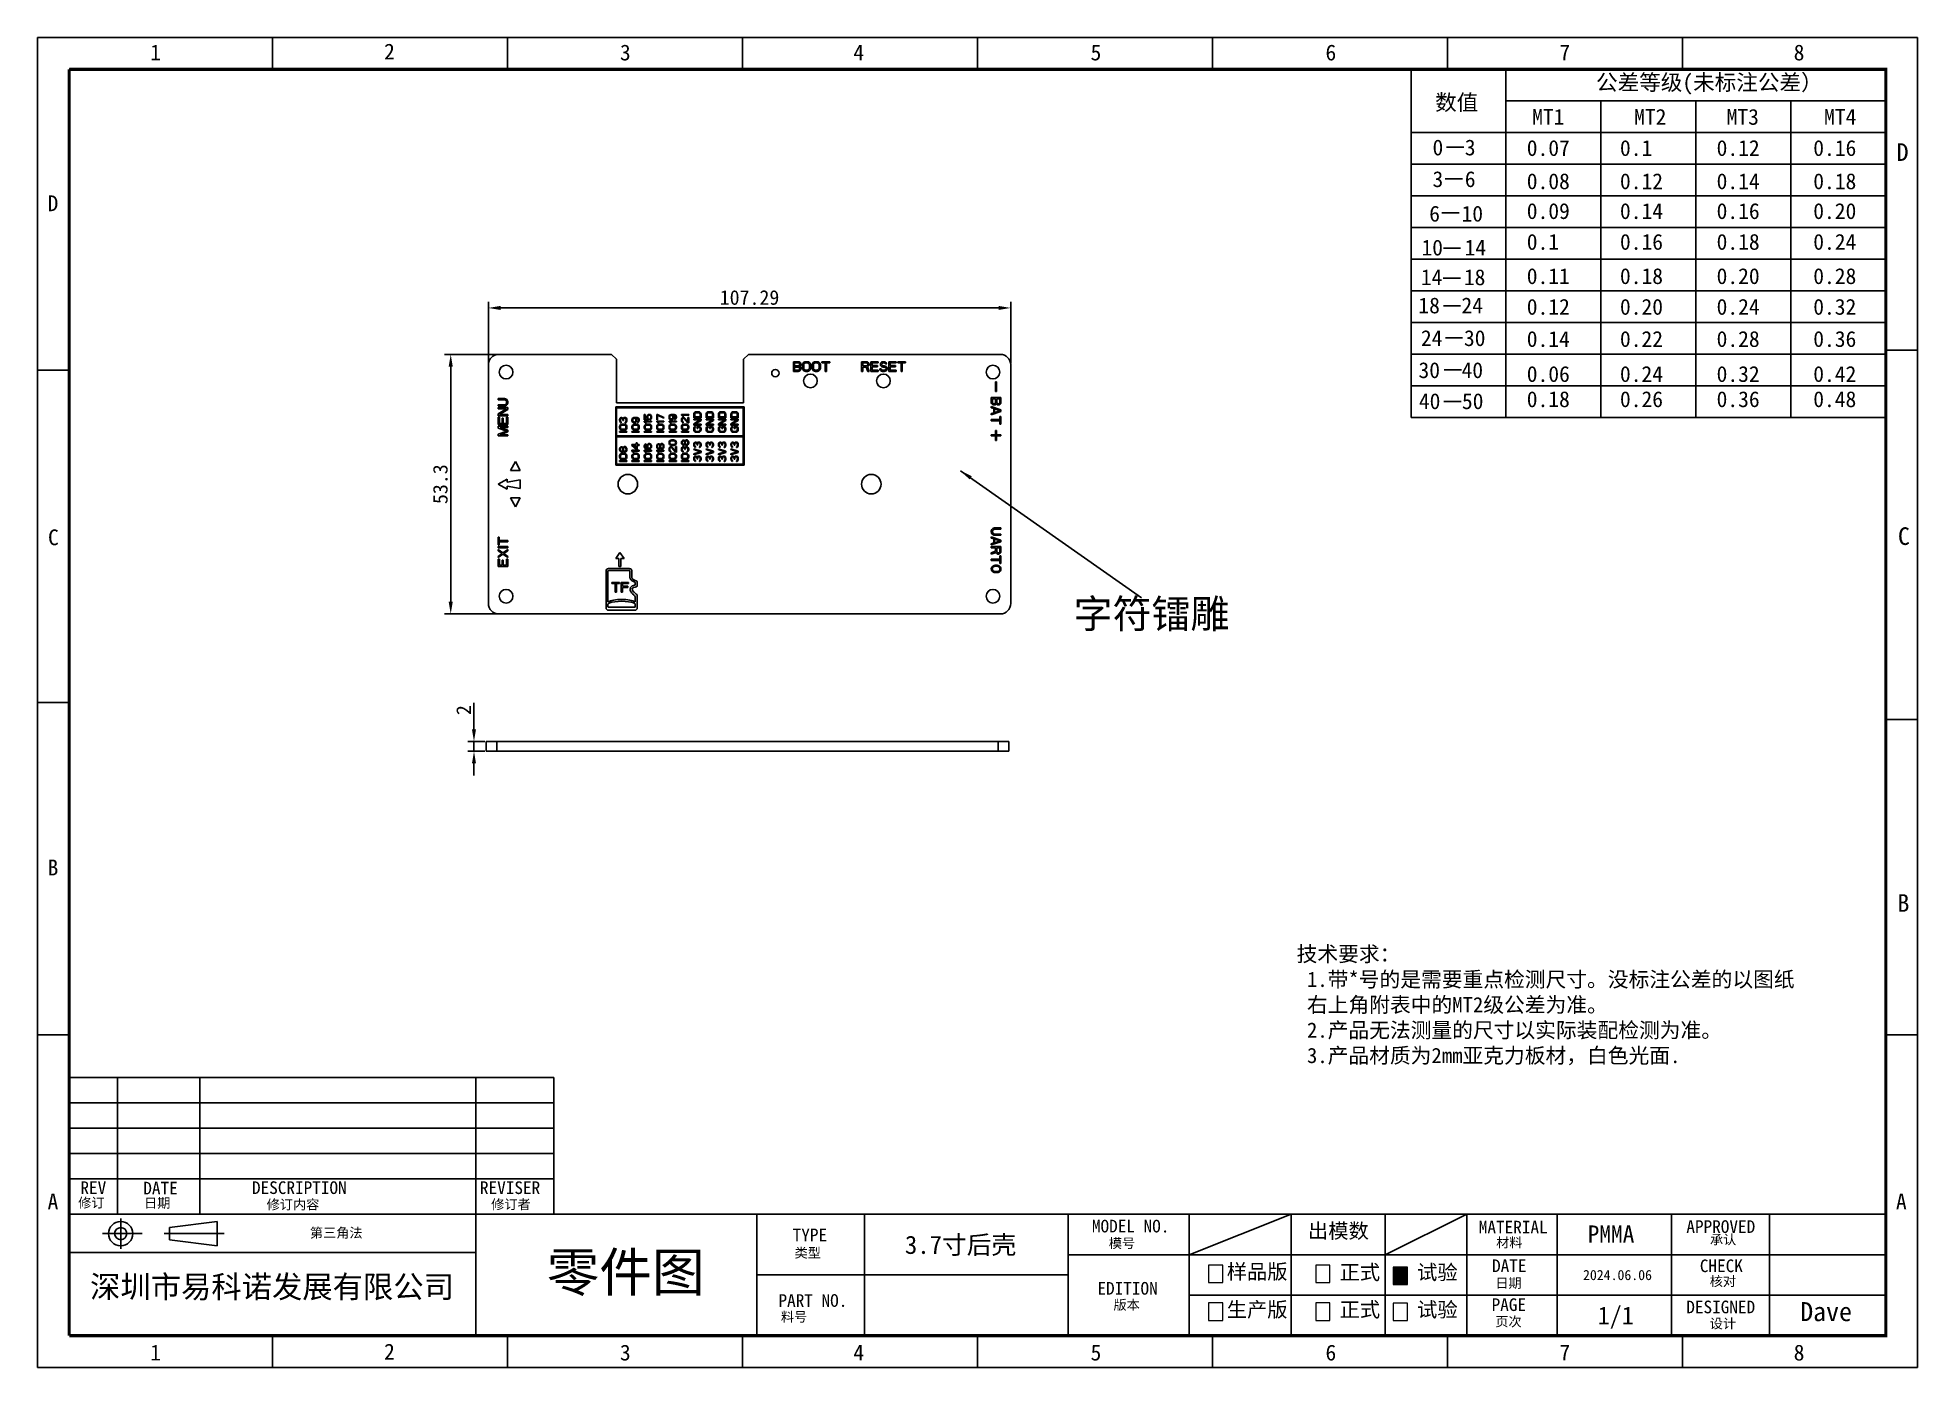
# Model space of a CAD drawing. Header units: millimetres. Extents: x 16785 to 17171, y 29514 to 29787.
import ezdxf
from ezdxf.enums import TextEntityAlignment as Align

# ---------------------------------------------------------------- set-up
doc = ezdxf.new("R2010")
doc.units = ezdxf.units.MM
doc.header["$PDMODE"] = 2
doc.layers.add('dim', color=3, linetype='Continuous')
doc.layers.add('title bar', color=7, linetype='Continuous')
doc.styles.get("Standard").update_dxf_attribs({"font": ''})
doc.styles.add('style3', font='')
doc.styles.add('宝明', font='')
doc.styles.get('Standard').set_extended_font_data('SimSun')
doc.styles.get('style3').set_extended_font_data('SimSun')
doc.styles.get('宝明').set_extended_font_data('SimHei')
doc.dimstyles.new('ISO-25', dxfattribs={"dimtxt": 3, "dimasz": 2.5, "dimexe": 1.25, "dimexo": 0.3, "dimtad": 1, "dimdsep": 46, "dimtxsty": 'Standard', "dimcen": 2.5, "dimclrd": 5, "dimclre": 5, "dimadec": 0, "dimazin": 0, "dimtfac": 1, "dimtmove": 0, "dimatfit": 3, "dimfxl": 1, "dimarcsym": 0})

msp = doc.modelspace()

# ---------------------------------------------------------------- texts
at = {"attachment_point": 1}
for s, insert, char_height, width in [('公差等级(未标注公差）', (17104.793, 29779.027), 3.25, 48.8695), ('数值', (17071.735, 29774.917), 3.25, 18.71649), ('MT1', (17091.681, 29771.946), 3.25, 19.5), ('MT2', (17112.613, 29771.946), 3.25, 19.5), ('MT3', (17131.611, 29771.946), 3.25, 19.5), ('MT4', (17151.619, 29771.946), 3.25, 19.5), ('0  3', (17071.201, 29765.662), 3.25, 12.47419), ('3  6', (17071.201, 29759.157), 3.25, 12.47419), ('6  10', (17070.526, 29752.071), 3.25, 19.30903), ('10  14', (17068.928, 29745.106), 3.25, 22.57715), ('14  18', (17068.795, 29739.018), 3.25, 20.29874), ('18  24', (17068.301, 29733.228), 3.25, 20.29874), ('24  30', (17068.813, 29726.519), 3.25, 20.29874), ('30  40', (17068.321, 29719.94), 3.25, 20.29874), ('40  50', (17068.401, 29713.574), 3.25, 20.29874), ('技术要求：\\P 1.带*号的是需要重点检测尺寸。没标注公差的以图纸     右上角附表中的MT2级公差为准。\\P 2.产品无法测量的尺寸以实际装配检测为准。\\P 3.产品材质为2mm亚克力板材，白色光面.', (17043.292, 29600.026), 3.125, 108.54408)]:
    msp.add_mtext(s, dxfattribs=dict(at, insert=insert, char_height=char_height, width=width))
at = {"char_height": 3.25, "attachment_point": 1}
for s, insert in [('0.07', (17090.563, 29765.551)), ('0.1', (17109.7, 29765.551)), ('0.12', (17129.552, 29765.551)), ('0.16', (17149.404, 29765.551)), ('0.08', (17090.563, 29758.721)), ('0.12', (17109.7, 29758.721)), ('0.14', (17129.552, 29758.721)), ('0.18', (17149.404, 29758.721)), ('0.09', (17090.563, 29752.603)), ('0.14', (17109.7, 29752.603)), ('0.16', (17129.552, 29752.603)), ('0.20', (17149.404, 29752.603)), ('0.1', (17090.563, 29746.282)), ('0.16', (17109.7, 29746.282)), ('0.18', (17129.552, 29746.282)), ('0.24', (17149.404, 29746.282)), ('0.11', (17090.563, 29739.247)), ('0.18', (17109.7, 29739.247)), ('0.20', (17129.552, 29739.247)), ('0.28', (17149.404, 29739.247)), ('0.12', (17090.563, 29732.947)), ('0.20', (17109.7, 29732.947)), ('0.24', (17129.552, 29732.947)), ('0.32', (17149.404, 29732.947)), ('0.14', (17090.563, 29726.342)), ('0.22', (17109.7, 29726.342)), ('0.28', (17129.552, 29726.342)), ('0.36', (17149.404, 29726.342)), ('0.06', (17090.563, 29719.155)), ('0.24', (17109.7, 29719.155)), ('0.32', (17129.552, 29719.155)), ('0.42', (17149.404, 29719.155)), ('0.18', (17090.563, 29713.981)), ('0.26', (17109.7, 29713.981)), ('0.36', (17129.552, 29713.981)), ('0.48', (17149.404, 29713.981))]:
    msp.add_mtext(s, dxfattribs=dict(at, insert=insert))
at = {"insert": (16997.482, 29671.233), "char_height": 5.8671, "attachment_point": 1, "style": 'style3'}
msp.add_mtext_dynamic_manual_height_columns('字符镭雕', width=73.63194, gutter_width=3.088, heights=[0], dxfattribs=at)
at = {"insert": (16962.837, 29540.617), "char_height": 3.7298, "attachment_point": 1, "style": 'style3'}
msp.add_mtext('3.7寸后壳', dxfattribs=at)
at = {"color": 1, "attachment_point": 1, "style": 'style3'}
for s, width, insert, char_height in [('PMMA', 20.73693, (17103.064, 29542.734), 3.528), ('2024.06.06', 19.05171, (17102.115, 29533.595), 2.0819)]:
    msp.add_mtext_dynamic_manual_height_columns(s, width=width, gutter_width=3.088, heights=[0], dxfattribs=dict(at, insert=insert, char_height=char_height))
at = {"color": 1, "insert": (17146.736, 29526.987), "char_height": 3.8998, "attachment_point": 1, "style": 'style3'}
msp.add_mtext('Dave', dxfattribs=at)
at = {"layer": 'title bar', "color": 0, "style": '宝明'}
for s, height, p in [('1', 3.25, (16807.806, 29781.909)), ('2', 3.25, (16855.861, 29782.101)), ('3', 3.25, (16904.301, 29781.909)), ('4', 3.25, (16952.239, 29781.909)), ('5', 3.25, (17000.968, 29781.909)), ('6', 3.25, (17049.216, 29781.909)), ('7', 3.25, (17097.27, 29781.909)), ('8', 3.25, (17145.382, 29781.909)), ('D', 3.611, (17166.52, 29761.275)), ('D', 3.25, (16786.746, 29750.954)), ('C', 3.25, (16786.838, 29682.373)), ('C', 3.611, (17166.798, 29682.437)), ('B', 3.25, (16786.746, 29614.589)), ('B', 3.611, (17166.696, 29607.123)), ('A', 3.25, (16786.746, 29546.034)), ('REV', 2.6, (16793.487, 29549.178)), ('DATE', 2.6, (16806.407, 29549.085)), ('DESCRIPTION', 2.59999, (16828.727, 29549.185)), ('REVISER', 2.6, (16875.55, 29549.177)), ('A', 3.25, (17166.385, 29546.034)), ('1', 3.25, (16807.806, 29515.006)), ('2', 3.25, (16855.861, 29515.199)), ('3', 3.25, (16904.301, 29515.006)), ('4', 3.25, (16952.239, 29515.006)), ('5', 3.25, (17000.968, 29515.006)), ('6', 3.25, (17049.216, 29515.006)), ('7', 3.25, (17097.27, 29515.006)), ('8', 3.25, (17145.382, 29515.006))]:
    msp.add_text(s, height=height, dxfattribs=at).set_placement(p)
at = {"layer": 'title bar', "color": 0, "linetype": 'Continuous', "style": '宝明'}
for s, p in [('修订', (16793.03, 29546.404)), ('日期', (16806.572, 29546.357)), ('修订内容', (16831.737, 29546.03)), ('修订者', (16877.858, 29546.075)), ('第三角法', (16840.627, 29540.231)), ('模号', (17004.712, 29538.089)), ('材料', (17084.27, 29538.237)), ('承认', (17128.189, 29538.836)), ('类型', (16940.17, 29536.121)), ('日期', (17084.095, 29529.915)), ('核对', (17128.14, 29530.278)), ('料号', (16937.363, 29522.977)), ('版本', (17005.674, 29525.443)), ('页次', (17084.104, 29522.005)), ('设计', (17128.14, 29521.588))]:
    msp.add_text(s, height=1.9821, dxfattribs=at).set_placement(p)
at = {"layer": 'title bar', "color": 0, "style": '宝明'}
for s, p in [('TYPE', (16943.318, 29540.788)), ('MODEL NO.', (17009.205, 29542.59)), ('PART NO.', (16943.939, 29527.319))]:
    msp.add_text(s, height=2.6, dxfattribs=at).set_placement(p, align=Align.MIDDLE)
for s, height, p in [('MATERIAL', 2.6, (17087.783, 29541.078)), ('APPROVED', 2.6, (17130.412, 29541.194)), ('DATE', 2.6, (17086.971, 29533.15)), ('CHECK', 2.6, (17130.528, 29533.14)), ('EDITION', 2.6, (17008.569, 29528.521)), ('PAGE', 2.6, (17086.876, 29525.164)), ('1/1', 3.64, (17108.832, 29522.424)), ('DESIGNED', 2.6, (17130.398, 29524.693))]:
    msp.add_text(s, height=height, dxfattribs=at).set_placement(p, align=Align.CENTER)
at = {"layer": 'title bar', "color": 7, "lineweight": 18, "insert": (17045.623, 29543.154), "char_height": 3.05134, "width": 16.54782, "attachment_point": 1, "style": '宝明'}
msp.add_mtext('{\\fSimSun|b0|i0|c134|p54;出模数}', dxfattribs=at)
at = {"layer": 'title bar', "color": 0, "attachment_point": 1, "style": '宝明'}
for s, insert, char_height, width in [('{\\fSimSun|b0|i0|c134|p54;零件图}', (16889.253, 29537.108), 7.92846, 130.90465), ('{\\fSimSun|b0|i0|c134|p54;深圳市易科诺发展有限公司}', (16795.467, 29532.429), 4.56679, 100.00021)]:
    msp.add_mtext(s, dxfattribs=dict(at, insert=insert, char_height=char_height, width=width))
at = {"layer": 'title bar', "color": 0, "lineweight": 18, "char_height": 3.05134, "width": 16.54782, "attachment_point": 1, "style": '宝明'}
for s, insert in [('{\\fSimSun|b0|i0|c134|p54;样品版}', (17028.941, 29534.781)), ('{\\fSimSun|b0|i0|c134|p54;正式}', (17052.117, 29534.651)), ('{\\fSimSun|b0|i0|c134|p54;试验}', (17068.035, 29534.634)), ('{\\fSimSun|b0|i0|c134|p54;生产版}', (17028.941, 29526.99)), ('{\\fSimSun|b0|i0|c134|p54;正式}', (17052.117, 29526.99)), ('{\\fSimSun|b0|i0|c134|p54;试验}', (17068.035, 29526.973))]:
    msp.add_mtext(s, dxfattribs=dict(at, insert=insert))

# ---------------------------------------------------------------- blocks, each defined once
blk = doc.blocks.new('*D5')
at = {"color": 5, "lineweight": -2}
for p, q in [((16874.33, 29644.58), (16874.33, 29649.99)), ((16876.56, 29642.08), (16873.08, 29642.08)), ((16874.33, 29640.08), (16874.33, 29642.08)), ((16876.56, 29640.08), (16873.08, 29640.08)), ((16874.33, 29637.58), (16874.33, 29635.08))]:
    blk.add_line(p, q, dxfattribs=at)
at = {"color": 5}
for points in [[(16873.91, 29644.58), (16874.74, 29644.58), (16874.33, 29642.08)], [(16873.91, 29637.58), (16874.74, 29637.58), (16874.33, 29640.08)]]:
    blk.add_solid(points, dxfattribs=at)
at = {"layer": 'Defpoints', "color": 0}
for p in [(16874.33, 29642.08), (16876.86, 29642.08), (16876.86, 29640.08)]:
    blk.add_point(p, dxfattribs=at)
at = {"color": 0, "insert": (16872.2, 29648.53), "char_height": 3, "attachment_point": 5, "rotation": 90}
blk.add_mtext('2', dxfattribs=at)
blk = doc.blocks.new('*D12')
at = {"color": 5, "lineweight": -2}
for p, q in [((16877.28, 29719.71), (16877.28, 29732.34)), ((16879.78, 29731.09), (16982.07, 29731.09)), ((16984.57, 29719.71), (16984.57, 29732.34))]:
    blk.add_line(p, q, dxfattribs=at)
at = {"color": 5}
for points in [[(16879.78, 29731.5), (16879.78, 29730.67), (16877.28, 29731.09)], [(16982.07, 29731.5), (16982.07, 29730.67), (16984.57, 29731.09)]]:
    blk.add_solid(points, dxfattribs=at)
at = {"layer": 'Defpoints', "color": 0}
for p in [(16984.57, 29731.09), (16877.28, 29719.41), (16984.57, 29719.41)]:
    blk.add_point(p, dxfattribs=at)
at = {"color": 0, "insert": (16930.92, 29733.21), "char_height": 3, "attachment_point": 5}
blk.add_mtext('107.29', dxfattribs=at)
blk = doc.blocks.new('*D13')
at = {"color": 5, "lineweight": -2}
for p, q in [((16879.13, 29721.56), (16868.3, 29721.56)), ((16869.55, 29719.06), (16869.55, 29670.76)), ((16879.13, 29668.26), (16868.3, 29668.26))]:
    blk.add_line(p, q, dxfattribs=at)
at = {"color": 5}
for points in [[(16869.13, 29719.06), (16869.97, 29719.06), (16869.55, 29721.56)], [(16869.13, 29670.76), (16869.97, 29670.76), (16869.55, 29668.26)]]:
    blk.add_solid(points, dxfattribs=at)
at = {"layer": 'Defpoints', "color": 0}
for p in [(16879.43, 29721.56), (16869.55, 29668.26), (16879.43, 29668.26)]:
    blk.add_point(p, dxfattribs=at)
at = {"color": 0, "insert": (16867.43, 29694.91), "char_height": 3, "attachment_point": 5, "rotation": 90}
blk.add_mtext('53.3', dxfattribs=at)

# ---------------------------------------------------------------- dimensions: what is measured, and where the dimension line sits
dim = msp.add_linear_dim(base=(16984.57, 29731.088), p1=(16877.28, 29719.407), p2=(16984.57, 29719.407), dimstyle='ISO-25')
dim.commit()
dim.dimension.update_dxf_attribs({"geometry": '*D12', "text_midpoint": (16930.925, 29733.213)})
for base, p1, p2, picture, middle in [((16869.551, 29668.257), (16879.43, 29721.557), (16879.43, 29668.257), '*D13', (16867.426, 29694.907)), ((16874.325, 29642.077), (16876.858, 29640.077), (16876.858, 29642.077), '*D5', (16872.2, 29648.532))]:
    dim = msp.add_linear_dim(base=base, p1=p1, p2=p2, angle=90, dimstyle='ISO-25')
    dim.commit()
    dim.dimension.update_dxf_attribs({"geometry": picture, "text_midpoint": middle})

# ---------------------------------------------------------------- hatches: boundary and pattern name
msp.add_hatch(color=256).paths.add_polyline_path([(17063.154, 29530.573), (17066.062, 29530.573), (17066.062, 29534.177), (17063.154, 29534.177)])

# ---------------------------------------------------------------- linework, layer by layer
for p, q in [((17066.794, 29708.587), (17066.794, 29780.087)), ((17086.294, 29708.587), (17086.294, 29780.087)), ((17164.294, 29773.587), (17086.294, 29773.587)), ((17105.794, 29708.587), (17105.794, 29773.587)), ((17125.294, 29708.587), (17125.294, 29773.587)), ((17144.794, 29708.587), (17144.794, 29773.587)), ((17164.294, 29767.087), (17066.794, 29767.087)), ((17164.294, 29760.587), (17066.794, 29760.587)), ((17074.076, 29764.121), (17077.622, 29764.121)), ((17073.82, 29757.616), (17077.366, 29757.616)), ((17164.294, 29754.087), (17066.794, 29754.087)), ((17073.115, 29750.606), (17076.661, 29750.606)), ((17164.294, 29747.587), (17066.794, 29747.587)), ((17073.435, 29743.356), (17076.98, 29743.356)), ((17164.294, 29741.087), (17066.794, 29741.087)), ((17164.294, 29734.587), (17066.794, 29734.587)), ((17073.373, 29737.2), (17076.919, 29737.2)), ((17073.435, 29731.555), (17076.98, 29731.555)), ((17164.294, 29728.087), (17066.794, 29728.087)), ((17073.839, 29724.941), (17077.385, 29724.941)), ((17164.294, 29721.587), (17066.794, 29721.587)), ((17073.584, 29718.413), (17077.129, 29718.413)), ((17164.294, 29715.087), (17066.794, 29715.087)), ((17073.559, 29711.904), (17077.105, 29711.904)), ((17164.294, 29708.587), (17066.794, 29708.587))]:
    msp.add_line(p, q)
at = {"color": 7, "linetype": 'Continuous'}
for p, q in [((16877.28, 29670.407), (16877.28, 29719.407)), ((16879.43, 29721.557), (16902.58, 29721.557)), ((16903.58, 29720.557), (16902.58, 29721.557)), ((16903.58, 29720.557), (16903.58, 29711.607)), ((16930.68, 29721.557), (16929.68, 29720.557)), ((16929.68, 29720.557), (16929.68, 29711.607)), ((16930.68, 29721.557), (16982.42, 29721.557)), ((16984.57, 29719.407), (16984.57, 29670.407)), ((16903.58, 29711.607), (16929.68, 29711.607)), ((16982.42, 29668.257), (16879.43, 29668.257)), ((16876.858, 29640.077), (16876.858, 29642.077)), ((16984.148, 29642.077), (16876.858, 29642.077)), ((16984.148, 29640.077), (16984.148, 29642.077)), ((16984.148, 29640.077), (16876.858, 29640.077))]:
    msp.add_line(p, q, dxfattribs=at)
at = {"color": 4, "linetype": 'Continuous'}
for p, q in [((16939.925, 29718.057), (16939.925, 29720.057)), ((16939.925, 29720.057), (16940.925, 29720.057)), ((16940.925, 29718.057), (16939.925, 29718.057)), ((16940.175, 29719.801), (16940.175, 29719.205)), ((16940.967, 29719.801), (16940.175, 29719.801)), ((16940.175, 29719.205), (16940.967, 29719.205)), ((16940.175, 29718.312), (16940.175, 29718.95)), ((16940.175, 29718.95), (16940.967, 29718.95)), ((16940.967, 29718.312), (16940.175, 29718.312)), ((16940.925, 29720.057), (16941.133, 29720.014)), ((16941.133, 29718.099), (16940.925, 29718.057)), ((16941.092, 29719.759), (16940.967, 29719.801)), ((16940.967, 29719.205), (16941.092, 29719.248)), ((16940.967, 29718.95), (16941.092, 29718.908)), ((16941.092, 29718.354), (16940.967, 29718.312)), ((16941.175, 29719.674), (16941.092, 29719.759)), ((16941.092, 29719.248), (16941.175, 29719.333)), ((16941.092, 29718.908), (16941.175, 29718.822)), ((16941.175, 29718.439), (16941.092, 29718.354)), ((16941.133, 29720.014), (16941.3, 29719.886)), ((16941.3, 29718.227), (16941.133, 29718.099)), ((16941.217, 29719.546), (16941.175, 29719.674)), ((16941.175, 29719.333), (16941.217, 29719.461)), ((16941.175, 29718.822), (16941.217, 29718.695)), ((16941.217, 29718.567), (16941.175, 29718.439)), ((16941.217, 29719.461), (16941.217, 29719.546)), ((16941.3, 29719.12), (16941.217, 29719.078)), ((16941.217, 29719.078), (16941.3, 29719.035)), ((16941.217, 29718.695), (16941.217, 29718.567)), ((16941.3, 29719.886), (16941.425, 29719.716)), ((16941.425, 29719.291), (16941.3, 29719.12)), ((16941.3, 29719.035), (16941.425, 29718.865)), ((16941.425, 29718.397), (16941.3, 29718.227)), ((16941.425, 29719.716), (16941.467, 29719.588)), ((16941.467, 29719.418), (16941.425, 29719.291)), ((16941.425, 29718.865), (16941.467, 29718.737)), ((16941.467, 29718.525), (16941.425, 29718.397)), ((16941.467, 29719.588), (16941.467, 29719.418)), ((16941.467, 29718.737), (16941.467, 29718.525)), ((16941.8, 29719.376), (16941.842, 29719.588)), ((16941.8, 29718.737), (16941.8, 29719.376)), ((16941.842, 29718.525), (16941.8, 29718.737)), ((16941.842, 29719.588), (16941.925, 29719.759)), ((16941.925, 29718.354), (16941.842, 29718.525)), ((16941.925, 29719.759), (16942.092, 29719.929)), ((16942.092, 29718.184), (16941.925, 29718.354)), ((16942.05, 29719.376), (16942.092, 29719.546)), ((16942.05, 29718.737), (16942.05, 29719.376)), ((16942.092, 29718.567), (16942.05, 29718.737)), ((16942.092, 29719.929), (16942.258, 29720.014)), ((16942.092, 29719.546), (16942.175, 29719.674)), ((16942.175, 29718.439), (16942.092, 29718.567)), ((16942.258, 29718.099), (16942.092, 29718.184)), ((16942.175, 29719.674), (16942.3, 29719.759)), ((16942.3, 29718.354), (16942.175, 29718.439)), ((16942.258, 29720.014), (16942.467, 29720.057)), ((16942.467, 29718.057), (16942.258, 29718.099)), ((16942.3, 29719.759), (16942.467, 29719.801)), ((16942.467, 29718.312), (16942.3, 29718.354)), ((16942.467, 29720.057), (16942.8, 29720.057)), ((16942.467, 29719.801), (16942.8, 29719.801)), ((16942.8, 29718.312), (16942.467, 29718.312)), ((16942.8, 29718.057), (16942.467, 29718.057)), ((16942.8, 29720.057), (16943.008, 29720.014)), ((16942.8, 29719.801), (16942.967, 29719.759)), ((16942.967, 29718.354), (16942.8, 29718.312)), ((16943.008, 29718.099), (16942.8, 29718.057)), ((16942.967, 29719.759), (16943.092, 29719.674)), ((16943.092, 29718.439), (16942.967, 29718.354)), ((16943.008, 29720.014), (16943.175, 29719.929)), ((16943.175, 29718.184), (16943.008, 29718.099)), ((16943.092, 29719.674), (16943.175, 29719.546)), ((16943.175, 29718.567), (16943.092, 29718.439)), ((16943.175, 29719.929), (16943.342, 29719.759)), ((16943.175, 29719.546), (16943.217, 29719.376)), ((16943.217, 29718.737), (16943.175, 29718.567)), ((16943.342, 29718.354), (16943.175, 29718.184)), ((16943.217, 29719.376), (16943.217, 29718.737)), ((16943.342, 29719.759), (16943.425, 29719.588)), ((16943.425, 29718.525), (16943.342, 29718.354)), ((16943.425, 29719.588), (16943.467, 29719.376)), ((16943.467, 29718.737), (16943.425, 29718.525)), ((16943.467, 29719.376), (16943.467, 29718.737)), ((16943.8, 29719.376), (16943.842, 29719.588)), ((16943.8, 29718.737), (16943.8, 29719.376)), ((16943.842, 29718.525), (16943.8, 29718.737)), ((16943.842, 29719.588), (16943.925, 29719.759)), ((16943.925, 29718.354), (16943.842, 29718.525)), ((16943.925, 29719.759), (16944.092, 29719.929)), ((16944.092, 29718.184), (16943.925, 29718.354)), ((16944.05, 29719.376), (16944.092, 29719.546)), ((16944.05, 29718.737), (16944.05, 29719.376)), ((16944.092, 29718.567), (16944.05, 29718.737)), ((16944.092, 29719.929), (16944.258, 29720.014)), ((16944.092, 29719.546), (16944.175, 29719.674)), ((16944.175, 29718.439), (16944.092, 29718.567)), ((16944.258, 29718.099), (16944.092, 29718.184)), ((16944.175, 29719.674), (16944.3, 29719.759)), ((16944.3, 29718.354), (16944.175, 29718.439)), ((16944.258, 29720.014), (16944.467, 29720.057)), ((16944.467, 29718.057), (16944.258, 29718.099)), ((16944.3, 29719.759), (16944.467, 29719.801)), ((16944.467, 29718.312), (16944.3, 29718.354)), ((16944.467, 29720.057), (16944.8, 29720.057)), ((16944.467, 29719.801), (16944.8, 29719.801)), ((16944.8, 29718.312), (16944.467, 29718.312)), ((16944.8, 29718.057), (16944.467, 29718.057)), ((16944.8, 29720.057), (16945.008, 29720.014)), ((16944.8, 29719.801), (16944.967, 29719.759)), ((16944.967, 29718.354), (16944.8, 29718.312)), ((16945.008, 29718.099), (16944.8, 29718.057)), ((16944.967, 29719.759), (16945.092, 29719.674)), ((16945.092, 29718.439), (16944.967, 29718.354)), ((16945.008, 29720.014), (16945.175, 29719.929)), ((16945.175, 29718.184), (16945.008, 29718.099)), ((16945.092, 29719.674), (16945.175, 29719.546)), ((16945.175, 29718.567), (16945.092, 29718.439)), ((16945.175, 29719.929), (16945.342, 29719.759)), ((16945.175, 29719.546), (16945.217, 29719.376)), ((16945.217, 29718.737), (16945.175, 29718.567)), ((16945.342, 29718.354), (16945.175, 29718.184)), ((16945.217, 29719.376), (16945.217, 29718.737)), ((16945.342, 29719.759), (16945.425, 29719.588)), ((16945.425, 29718.525), (16945.342, 29718.354)), ((16945.425, 29719.588), (16945.467, 29719.376)), ((16945.467, 29718.737), (16945.425, 29718.525)), ((16945.467, 29719.376), (16945.467, 29718.737)), ((16945.8, 29719.844), (16945.8, 29720.057)), ((16945.8, 29720.057), (16947.383, 29720.057)), ((16946.467, 29719.844), (16945.8, 29719.844)), ((16946.467, 29718.057), (16946.467, 29719.844)), ((16946.717, 29718.057), (16946.467, 29718.057)), ((16946.717, 29719.844), (16946.717, 29718.057)), ((16947.383, 29719.844), (16946.717, 29719.844)), ((16947.383, 29720.057), (16947.383, 29719.844)), ((16953.925, 29720.057), (16953.925, 29718.057)), ((16954.925, 29720.057), (16953.925, 29720.057)), ((16953.925, 29718.057), (16954.175, 29718.057)), ((16954.175, 29719.844), (16954.175, 29719.205)), ((16954.967, 29719.844), (16954.175, 29719.844)), ((16954.175, 29719.205), (16954.967, 29719.205)), ((16954.175, 29718.057), (16954.175, 29718.95)), ((16954.175, 29718.95), (16954.883, 29718.95)), ((16954.883, 29718.95), (16955.217, 29718.057)), ((16955.133, 29720.014), (16954.925, 29720.057)), ((16955.092, 29719.801), (16954.967, 29719.844)), ((16954.967, 29719.205), (16955.092, 29719.248)), ((16955.175, 29719.716), (16955.092, 29719.801)), ((16955.092, 29719.248), (16955.175, 29719.333)), ((16955.3, 29719.886), (16955.133, 29720.014)), ((16955.133, 29719.035), (16955.3, 29719.12)), ((16955.508, 29718.057), (16955.133, 29719.035)), ((16955.217, 29719.588), (16955.175, 29719.716)), ((16955.175, 29719.333), (16955.217, 29719.461)), ((16955.217, 29719.461), (16955.217, 29719.588)), ((16955.217, 29718.057), (16955.508, 29718.057)), ((16955.425, 29719.716), (16955.3, 29719.886)), ((16955.3, 29719.12), (16955.425, 29719.291)), ((16955.467, 29719.588), (16955.425, 29719.716)), ((16955.425, 29719.291), (16955.467, 29719.418)), ((16955.467, 29719.418), (16955.467, 29719.588)), ((16955.842, 29718.057), (16955.842, 29720.057)), ((16955.842, 29720.057), (16957.342, 29720.057)), ((16957.342, 29718.057), (16955.842, 29718.057)), ((16956.092, 29719.801), (16956.092, 29719.248)), ((16957.342, 29719.801), (16956.092, 29719.801)), ((16956.092, 29719.248), (16957.175, 29719.248)), ((16957.175, 29718.993), (16956.092, 29718.993)), ((16956.092, 29718.993), (16956.092, 29718.312)), ((16956.092, 29718.312), (16957.342, 29718.312)), ((16957.175, 29719.248), (16957.175, 29718.993)), ((16957.342, 29720.057), (16957.342, 29719.801)), ((16957.342, 29718.312), (16957.342, 29718.057)), ((16957.925, 29718.61), (16957.675, 29718.61)), ((16957.675, 29718.61), (16957.717, 29718.439)), ((16957.717, 29718.439), (16957.842, 29718.227)), ((16957.842, 29719.759), (16957.8, 29719.588)), ((16957.8, 29719.588), (16957.8, 29719.418)), ((16957.8, 29719.418), (16957.842, 29719.248)), ((16958.008, 29719.929), (16957.842, 29719.759)), ((16957.842, 29719.248), (16958.008, 29719.078)), ((16957.842, 29718.227), (16958.05, 29718.099)), ((16957.967, 29718.482), (16957.925, 29718.61)), ((16958.092, 29718.354), (16957.967, 29718.482)), ((16958.175, 29720.014), (16958.008, 29719.929)), ((16958.008, 29719.078), (16958.175, 29718.993)), ((16958.05, 29719.546), (16958.092, 29719.674)), ((16958.05, 29719.461), (16958.05, 29719.546)), ((16958.092, 29719.333), (16958.05, 29719.461)), ((16958.05, 29718.099), (16958.258, 29718.057)), ((16958.092, 29719.674), (16958.217, 29719.759)), ((16958.217, 29719.248), (16958.092, 29719.333)), ((16958.258, 29718.312), (16958.092, 29718.354)), ((16958.342, 29720.057), (16958.175, 29720.014)), ((16958.175, 29718.993), (16958.342, 29718.95)), ((16958.217, 29719.759), (16958.342, 29719.801)), ((16958.342, 29719.205), (16958.217, 29719.248)), ((16958.592, 29718.312), (16958.258, 29718.312)), ((16958.258, 29718.057), (16958.592, 29718.057)), ((16958.55, 29720.057), (16958.342, 29720.057)), ((16958.342, 29719.801), (16958.592, 29719.801)), ((16958.592, 29719.205), (16958.342, 29719.205)), ((16958.342, 29718.95), (16958.592, 29718.95)), ((16958.758, 29720.014), (16958.55, 29720.057)), ((16958.592, 29719.801), (16958.717, 29719.759)), ((16958.8, 29719.163), (16958.592, 29719.205)), ((16958.592, 29718.95), (16958.758, 29718.908)), ((16958.758, 29718.354), (16958.592, 29718.312)), ((16958.592, 29718.057), (16958.8, 29718.099)), ((16958.717, 29719.759), (16958.8, 29719.674)), ((16958.925, 29719.886), (16958.758, 29720.014)), ((16958.758, 29718.908), (16958.883, 29718.822)), ((16958.883, 29718.439), (16958.758, 29718.354)), ((16958.8, 29719.674), (16958.842, 29719.588)), ((16958.967, 29719.078), (16958.8, 29719.163)), ((16958.8, 29718.099), (16958.967, 29718.184)), ((16958.842, 29719.588), (16959.092, 29719.588)), ((16958.883, 29718.822), (16958.967, 29718.695)), ((16958.967, 29718.567), (16958.883, 29718.439)), ((16959.05, 29719.716), (16958.925, 29719.886)), ((16959.133, 29718.908), (16958.967, 29719.078)), ((16958.967, 29718.695), (16958.967, 29718.567)), ((16958.967, 29718.184), (16959.133, 29718.354)), ((16959.092, 29719.588), (16959.05, 29719.716)), ((16959.217, 29718.737), (16959.133, 29718.908)), ((16959.133, 29718.354), (16959.217, 29718.525)), ((16959.217, 29718.525), (16959.217, 29718.737)), ((16959.55, 29720.057), (16961.05, 29720.057)), ((16959.55, 29718.057), (16959.55, 29720.057)), ((16961.05, 29718.057), (16959.55, 29718.057)), ((16961.05, 29719.801), (16959.8, 29719.801)), ((16959.8, 29719.801), (16959.8, 29719.248)), ((16959.8, 29719.248), (16960.883, 29719.248)), ((16960.883, 29718.993), (16959.8, 29718.993)), ((16959.8, 29718.993), (16959.8, 29718.312)), ((16959.8, 29718.312), (16961.05, 29718.312)), ((16960.883, 29719.248), (16960.883, 29718.993)), ((16961.05, 29720.057), (16961.05, 29719.801)), ((16961.05, 29718.312), (16961.05, 29718.057)), ((16961.383, 29720.057), (16962.967, 29720.057)), ((16961.383, 29719.844), (16961.383, 29720.057)), ((16962.05, 29719.844), (16961.383, 29719.844)), ((16962.05, 29718.057), (16962.05, 29719.844)), ((16962.3, 29718.057), (16962.05, 29718.057)), ((16962.967, 29719.844), (16962.3, 29719.844)), ((16962.3, 29719.844), (16962.3, 29718.057)), ((16962.967, 29720.057), (16962.967, 29719.844)), ((16981.67, 29715.907), (16981.47, 29715.907)), ((16981.47, 29715.907), (16981.47, 29713.907)), ((16981.67, 29713.907), (16981.67, 29715.907)), ((16879.28, 29712.473), (16879.28, 29712.223)), ((16880.599, 29712.473), (16879.28, 29712.473)), ((16879.28, 29712.223), (16880.599, 29712.223)), ((16879.28, 29711.223), (16879.28, 29710.973)), ((16880.599, 29711.223), (16879.28, 29711.223)), ((16879.28, 29710.973), (16880.599, 29710.973)), ((16879.28, 29710.39), (16879.28, 29710.64)), ((16879.28, 29710.64), (16881.28, 29710.64)), ((16879.28, 29709.348), (16880.982, 29710.39)), ((16880.982, 29710.39), (16879.28, 29710.39)), ((16881.28, 29710.265), (16879.535, 29709.223)), ((16880.812, 29712.432), (16880.599, 29712.473)), ((16880.599, 29712.223), (16880.769, 29712.182)), ((16880.769, 29711.265), (16880.599, 29711.223)), ((16880.599, 29710.973), (16880.812, 29711.015)), ((16880.769, 29712.182), (16880.897, 29712.098)), ((16880.897, 29711.348), (16880.769, 29711.265)), ((16880.982, 29712.348), (16880.812, 29712.432)), ((16880.812, 29711.015), (16880.982, 29711.098)), ((16880.897, 29712.098), (16880.982, 29711.973)), ((16880.982, 29711.473), (16880.897, 29711.348)), ((16881.152, 29712.182), (16880.982, 29712.348)), ((16880.982, 29711.973), (16881.025, 29711.807)), ((16881.025, 29711.64), (16880.982, 29711.473)), ((16880.982, 29711.098), (16881.152, 29711.265)), ((16881.025, 29711.807), (16881.025, 29711.64)), ((16881.237, 29712.015), (16881.152, 29712.182)), ((16881.152, 29711.265), (16881.237, 29711.432)), ((16881.28, 29711.807), (16881.237, 29712.015)), ((16881.237, 29711.432), (16881.28, 29711.64)), ((16881.28, 29711.64), (16881.28, 29711.807)), ((16881.28, 29710.64), (16881.28, 29710.265)), ((16903.43, 29698.807), (16903.43, 29710.807)), ((16903.43, 29710.807), (16929.83, 29710.807)), ((16903.63, 29699.007), (16903.63, 29710.607)), ((16903.63, 29710.607), (16929.63, 29710.607)), ((16929.63, 29710.607), (16929.63, 29699.007)), ((16929.83, 29710.807), (16929.83, 29698.807)), ((16980.57, 29712.707), (16982.57, 29712.707)), ((16980.57, 29711.707), (16980.57, 29712.707)), ((16980.612, 29711.498), (16980.57, 29711.707)), ((16980.57, 29710.832), (16982.57, 29710.165)), ((16980.57, 29710.582), (16980.57, 29710.832)), ((16981.081, 29710.415), (16980.57, 29710.582)), ((16980.74, 29711.332), (16980.612, 29711.498)), ((16980.91, 29711.207), (16980.74, 29711.332)), ((16980.825, 29712.457), (16981.464, 29712.457)), ((16980.825, 29711.665), (16980.825, 29712.457)), ((16980.868, 29711.54), (16980.825, 29711.665)), ((16980.953, 29711.457), (16980.868, 29711.54)), ((16981.038, 29711.165), (16980.91, 29711.207)), ((16981.081, 29711.415), (16980.953, 29711.457)), ((16981.251, 29711.165), (16981.038, 29711.165)), ((16981.208, 29711.415), (16981.081, 29711.415)), ((16981.081, 29709.582), (16981.081, 29710.415)), ((16981.336, 29711.457), (16981.208, 29711.415)), ((16981.378, 29711.207), (16981.251, 29711.165)), ((16981.251, 29710.373), (16982.4, 29709.998)), ((16981.251, 29709.623), (16981.251, 29710.373)), ((16981.421, 29711.54), (16981.336, 29711.457)), ((16981.549, 29711.332), (16981.378, 29711.207)), ((16981.464, 29711.665), (16981.421, 29711.54)), ((16981.464, 29712.457), (16981.464, 29711.665)), ((16981.47, 29713.907), (16981.67, 29713.907)), ((16981.591, 29711.415), (16981.549, 29711.332)), ((16981.634, 29711.332), (16981.591, 29711.415)), ((16981.804, 29711.207), (16981.634, 29711.332)), ((16982.315, 29712.457), (16981.719, 29712.457)), ((16981.719, 29712.457), (16981.719, 29711.665)), ((16981.719, 29711.665), (16981.761, 29711.54)), ((16981.761, 29711.54), (16981.847, 29711.457)), ((16981.932, 29711.165), (16981.804, 29711.207)), ((16981.847, 29711.457), (16981.974, 29711.415)), ((16982.102, 29711.165), (16981.932, 29711.165)), ((16981.974, 29711.415), (16982.059, 29711.415)), ((16982.059, 29711.415), (16982.187, 29711.457)), ((16982.229, 29711.207), (16982.102, 29711.165)), ((16982.187, 29711.457), (16982.272, 29711.54)), ((16982.4, 29711.332), (16982.229, 29711.207)), ((16982.272, 29711.54), (16982.315, 29711.665)), ((16982.315, 29711.665), (16982.315, 29712.457)), ((16982.527, 29711.498), (16982.4, 29711.332)), ((16982.57, 29711.707), (16982.527, 29711.498)), ((16982.57, 29712.707), (16982.57, 29711.707)), ((16879.28, 29708.973), (16879.28, 29709.348)), ((16881.28, 29708.973), (16879.28, 29708.973)), ((16879.28, 29707.14), (16879.28, 29708.64)), ((16879.28, 29708.64), (16879.535, 29708.64)), ((16881.28, 29707.14), (16879.28, 29707.14)), ((16879.28, 29706.432), (16879.28, 29706.807)), ((16879.28, 29706.807), (16881.28, 29706.807)), ((16881.067, 29705.807), (16879.28, 29706.432)), ((16879.535, 29709.223), (16881.28, 29709.223)), ((16879.535, 29708.64), (16879.535, 29707.39)), ((16879.535, 29707.39), (16880.088, 29707.39)), ((16879.705, 29706.557), (16881.28, 29705.973)), ((16881.28, 29706.557), (16879.705, 29706.557)), ((16880.088, 29707.39), (16880.088, 29708.473)), ((16880.088, 29708.473), (16880.344, 29708.473)), ((16880.344, 29708.473), (16880.344, 29707.39)), ((16880.344, 29707.39), (16881.025, 29707.39)), ((16881.025, 29707.39), (16881.025, 29708.64)), ((16881.025, 29708.64), (16881.28, 29708.64)), ((16881.28, 29709.223), (16881.28, 29708.973)), ((16881.28, 29708.64), (16881.28, 29707.14)), ((16881.28, 29706.807), (16881.28, 29706.557)), ((16904.23, 29708.088), (16904.262, 29708.307)), ((16904.23, 29708.025), (16904.23, 29708.088)), ((16904.262, 29707.807), (16904.23, 29708.025)), ((16904.23, 29706.744), (16904.262, 29706.9)), ((16904.23, 29706.494), (16904.23, 29706.744)), ((16904.262, 29706.338), (16904.23, 29706.494)), ((16904.262, 29708.307), (16904.326, 29708.432)), ((16904.326, 29707.682), (16904.262, 29707.807)), ((16904.262, 29706.9), (16904.326, 29707.025)), ((16904.326, 29708.432), (16904.453, 29708.557)), ((16904.453, 29707.557), (16904.326, 29707.682)), ((16904.326, 29707.025), (16904.453, 29707.15)), ((16904.421, 29708.275), (16904.389, 29708.119)), ((16904.389, 29708.119), (16904.389, 29707.994)), ((16904.389, 29707.994), (16904.421, 29707.838)), ((16904.485, 29708.369), (16904.421, 29708.275)), ((16904.421, 29707.838), (16904.485, 29707.744)), ((16904.421, 29706.744), (16904.453, 29706.869)), ((16904.421, 29706.494), (16904.421, 29706.744)), ((16904.453, 29706.369), (16904.421, 29706.494)), ((16904.453, 29708.557), (16904.581, 29708.588)), ((16904.581, 29707.525), (16904.453, 29707.557)), ((16904.453, 29707.15), (16904.581, 29707.213)), ((16904.453, 29706.869), (16904.517, 29706.963)), ((16904.581, 29708.432), (16904.485, 29708.369)), ((16904.485, 29707.744), (16904.581, 29707.682)), ((16904.517, 29706.963), (16904.613, 29707.025)), ((16904.581, 29708.588), (16904.645, 29708.588)), ((16904.645, 29708.432), (16904.581, 29708.432)), ((16904.581, 29707.682), (16904.581, 29707.525)), ((16904.581, 29707.213), (16904.741, 29707.244)), ((16904.613, 29707.025), (16904.741, 29707.057)), ((16904.645, 29708.588), (16904.772, 29708.557)), ((16904.772, 29708.369), (16904.645, 29708.432)), ((16904.741, 29707.244), (16905.219, 29707.244)), ((16904.741, 29707.057), (16905.219, 29707.057)), ((16904.772, 29708.557), (16904.868, 29708.494)), ((16904.836, 29708.307), (16904.772, 29708.369)), ((16904.9, 29708.119), (16904.836, 29708.307)), ((16904.868, 29708.494), (16904.964, 29708.369)), ((16904.9, 29707.994), (16904.9, 29708.119)), ((16905.028, 29707.994), (16904.9, 29707.994)), ((16904.964, 29708.369), (16905.028, 29708.525)), ((16905.028, 29708.525), (16905.124, 29708.588)), ((16905.06, 29708.307), (16905.028, 29708.119)), ((16905.028, 29708.119), (16905.028, 29707.994)), ((16905.124, 29708.4), (16905.06, 29708.307)), ((16905.124, 29708.588), (16905.251, 29708.619)), ((16905.251, 29708.463), (16905.124, 29708.4)), ((16905.219, 29707.244), (16905.379, 29707.213)), ((16905.219, 29707.057), (16905.347, 29707.025)), ((16905.251, 29708.619), (16905.379, 29708.619)), ((16905.379, 29708.463), (16905.251, 29708.463)), ((16905.347, 29707.025), (16905.443, 29706.963)), ((16905.379, 29708.619), (16905.475, 29708.588)), ((16905.443, 29708.432), (16905.379, 29708.463)), ((16905.379, 29707.65), (16905.443, 29707.682)), ((16905.379, 29707.494), (16905.379, 29707.65)), ((16905.475, 29707.525), (16905.379, 29707.494)), ((16905.379, 29707.213), (16905.507, 29707.15)), ((16905.507, 29708.369), (16905.443, 29708.432)), ((16905.443, 29707.682), (16905.507, 29707.744)), ((16905.443, 29706.963), (16905.507, 29706.869)), ((16905.475, 29708.588), (16905.57, 29708.525)), ((16905.57, 29707.588), (16905.475, 29707.525)), ((16905.538, 29708.307), (16905.507, 29708.369)), ((16905.507, 29707.744), (16905.538, 29707.807)), ((16905.507, 29707.15), (16905.634, 29707.025)), ((16905.507, 29706.869), (16905.538, 29706.744)), ((16905.538, 29706.494), (16905.507, 29706.369)), ((16905.57, 29708.15), (16905.538, 29708.307)), ((16905.538, 29707.807), (16905.57, 29707.963)), ((16905.538, 29706.744), (16905.538, 29706.494)), ((16905.57, 29708.525), (16905.634, 29708.432)), ((16905.57, 29707.963), (16905.57, 29708.15)), ((16905.634, 29707.682), (16905.57, 29707.588)), ((16905.634, 29708.432), (16905.698, 29708.307)), ((16905.698, 29707.807), (16905.634, 29707.682)), ((16905.634, 29707.025), (16905.698, 29706.9)), ((16905.698, 29708.307), (16905.73, 29708.182)), ((16905.73, 29707.932), (16905.698, 29707.807)), ((16905.698, 29706.9), (16905.73, 29706.744)), ((16905.73, 29706.494), (16905.698, 29706.338)), ((16905.73, 29708.182), (16905.73, 29707.932)), ((16905.73, 29706.744), (16905.73, 29706.494)), ((16906.802, 29708.275), (16906.77, 29708.119)), ((16906.77, 29708.119), (16906.77, 29707.963)), ((16906.77, 29707.963), (16906.802, 29707.807)), ((16906.77, 29706.744), (16906.802, 29706.9)), ((16906.77, 29706.494), (16906.77, 29706.744)), ((16906.802, 29706.338), (16906.77, 29706.494)), ((16906.898, 29708.432), (16906.802, 29708.275)), ((16906.802, 29707.807), (16906.898, 29707.65)), ((16906.802, 29706.9), (16906.866, 29707.025)), ((16906.866, 29707.025), (16906.993, 29707.15)), ((16907.025, 29708.525), (16906.898, 29708.432)), ((16906.898, 29707.65), (16907.025, 29707.557)), ((16906.961, 29708.244), (16906.929, 29708.15)), ((16906.929, 29708.15), (16906.929, 29707.932)), ((16906.929, 29707.932), (16906.961, 29707.838)), ((16907.025, 29708.338), (16906.961, 29708.244)), ((16906.961, 29707.838), (16907.025, 29707.744)), ((16906.961, 29706.744), (16906.993, 29706.869)), ((16906.961, 29706.494), (16906.961, 29706.744)), ((16906.993, 29706.369), (16906.961, 29706.494)), ((16906.993, 29707.15), (16907.121, 29707.213)), ((16906.993, 29706.869), (16907.057, 29706.963)), ((16907.185, 29708.588), (16907.025, 29708.525)), ((16907.121, 29708.4), (16907.025, 29708.338)), ((16907.025, 29707.744), (16907.121, 29707.682)), ((16907.025, 29707.557), (16907.185, 29707.494)), ((16907.057, 29706.963), (16907.153, 29707.025)), ((16907.217, 29708.432), (16907.121, 29708.4)), ((16907.121, 29707.682), (16907.217, 29707.65)), ((16907.121, 29707.213), (16907.281, 29707.244)), ((16907.153, 29707.025), (16907.281, 29707.057)), ((16907.408, 29708.619), (16907.185, 29708.588)), ((16907.185, 29707.494), (16907.312, 29707.494)), ((16907.281, 29708.432), (16907.217, 29708.432)), ((16907.217, 29707.65), (16907.281, 29707.65)), ((16907.376, 29708.4), (16907.281, 29708.432)), ((16907.281, 29707.65), (16907.376, 29707.682)), ((16907.281, 29707.244), (16907.759, 29707.244)), ((16907.281, 29707.057), (16907.759, 29707.057)), ((16907.312, 29707.494), (16907.472, 29707.557)), ((16907.472, 29708.338), (16907.376, 29708.4)), ((16907.376, 29707.682), (16907.472, 29707.744)), ((16907.632, 29708.619), (16907.408, 29708.619)), ((16907.536, 29708.244), (16907.472, 29708.338)), ((16907.472, 29707.744), (16907.536, 29707.838)), ((16907.472, 29707.557), (16907.6, 29707.65)), ((16907.568, 29708.15), (16907.536, 29708.244)), ((16907.536, 29707.838), (16907.568, 29707.932)), ((16907.695, 29708.275), (16907.568, 29708.463)), ((16907.568, 29708.463), (16907.632, 29708.463)), ((16907.568, 29707.932), (16907.568, 29708.15)), ((16907.6, 29707.65), (16907.695, 29707.807)), ((16907.855, 29708.588), (16907.632, 29708.619)), ((16907.632, 29708.463), (16907.823, 29708.432)), ((16907.727, 29708.119), (16907.695, 29708.275)), ((16907.695, 29707.807), (16907.727, 29707.963)), ((16907.727, 29707.963), (16907.727, 29708.119)), ((16907.759, 29707.244), (16907.919, 29707.213)), ((16907.759, 29707.057), (16907.887, 29707.025)), ((16907.823, 29708.432), (16907.919, 29708.4)), ((16908.015, 29708.525), (16907.855, 29708.588)), ((16907.887, 29707.025), (16907.983, 29706.963)), ((16907.919, 29708.4), (16908.015, 29708.338)), ((16908.015, 29707.775), (16907.919, 29707.713)), ((16907.919, 29707.713), (16907.919, 29707.557)), ((16907.919, 29707.557), (16908.015, 29707.588)), ((16907.919, 29707.213), (16908.047, 29707.15)), ((16907.983, 29706.963), (16908.047, 29706.869)), ((16908.142, 29708.432), (16908.015, 29708.525)), ((16908.015, 29708.338), (16908.078, 29708.244)), ((16908.078, 29707.869), (16908.015, 29707.775)), ((16908.015, 29707.588), (16908.142, 29707.682)), ((16908.047, 29707.15), (16908.174, 29707.025)), ((16908.047, 29706.869), (16908.078, 29706.744)), ((16908.078, 29706.494), (16908.047, 29706.369)), ((16908.078, 29708.244), (16908.11, 29708.15)), ((16908.11, 29707.963), (16908.078, 29707.869)), ((16908.078, 29706.744), (16908.078, 29706.494)), ((16908.11, 29708.15), (16908.11, 29707.963)), ((16908.238, 29708.275), (16908.142, 29708.432)), ((16908.142, 29707.682), (16908.238, 29707.838)), ((16908.174, 29707.025), (16908.238, 29706.9)), ((16908.27, 29708.119), (16908.238, 29708.275)), ((16908.238, 29707.838), (16908.27, 29707.994)), ((16908.238, 29706.9), (16908.27, 29706.744)), ((16908.27, 29706.494), (16908.238, 29706.338)), ((16908.27, 29707.994), (16908.27, 29708.119)), ((16908.27, 29706.744), (16908.27, 29706.494)), ((16909.31, 29709.182), (16909.31, 29708.119)), ((16909.469, 29709.182), (16909.31, 29709.182)), ((16909.31, 29708.119), (16910.14, 29708.119)), ((16909.31, 29707.682), (16909.31, 29707.869)), ((16909.31, 29707.869), (16910.81, 29707.869)), ((16909.533, 29707.494), (16909.31, 29707.682)), ((16909.31, 29706.744), (16909.342, 29706.9)), ((16909.31, 29706.494), (16909.31, 29706.744)), ((16909.342, 29706.338), (16909.31, 29706.494)), ((16909.342, 29706.9), (16909.406, 29707.025)), ((16909.406, 29707.025), (16909.533, 29707.15)), ((16909.469, 29708.275), (16909.469, 29709.182)), ((16909.98, 29708.275), (16909.469, 29708.275)), ((16909.501, 29706.744), (16909.533, 29706.869)), ((16909.501, 29706.494), (16909.501, 29706.744)), ((16909.533, 29706.369), (16909.501, 29706.494)), ((16909.789, 29707.494), (16909.533, 29707.494)), ((16909.533, 29707.15), (16909.661, 29707.213)), ((16909.533, 29706.869), (16909.597, 29706.963)), ((16909.565, 29707.682), (16909.789, 29707.494)), ((16910.81, 29707.682), (16909.565, 29707.682)), ((16909.597, 29706.963), (16909.693, 29707.025)), ((16909.661, 29707.213), (16909.821, 29707.244)), ((16909.693, 29707.025), (16909.821, 29707.057)), ((16909.821, 29707.244), (16910.299, 29707.244)), ((16909.821, 29707.057), (16910.299, 29707.057)), ((16909.884, 29708.932), (16909.852, 29708.775)), ((16909.852, 29708.775), (16909.852, 29708.588)), ((16909.852, 29708.588), (16909.884, 29708.432)), ((16909.98, 29709.088), (16909.884, 29708.932)), ((16909.884, 29708.432), (16909.98, 29708.275)), ((16910.108, 29709.182), (16909.98, 29709.088)), ((16910.012, 29708.775), (16910.044, 29708.9)), ((16910.012, 29708.588), (16910.012, 29708.775)), ((16910.044, 29708.463), (16910.012, 29708.588)), ((16910.044, 29708.9), (16910.108, 29708.994)), ((16910.14, 29708.338), (16910.044, 29708.463)), ((16910.267, 29709.244), (16910.108, 29709.182)), ((16910.108, 29708.994), (16910.204, 29709.057)), ((16910.14, 29708.119), (16910.14, 29708.338)), ((16910.204, 29709.057), (16910.299, 29709.088)), ((16910.395, 29709.244), (16910.267, 29709.244)), ((16910.299, 29709.088), (16910.363, 29709.088)), ((16910.299, 29707.244), (16910.459, 29707.213)), ((16910.299, 29707.057), (16910.427, 29707.025)), ((16910.363, 29709.088), (16910.459, 29709.057)), ((16910.555, 29709.182), (16910.395, 29709.244)), ((16910.555, 29708.369), (16910.427, 29708.307)), ((16910.427, 29708.307), (16910.427, 29708.119)), ((16910.427, 29708.119), (16910.555, 29708.182)), ((16910.427, 29707.025), (16910.523, 29706.963)), ((16910.459, 29709.057), (16910.555, 29708.994)), ((16910.459, 29707.213), (16910.587, 29707.15)), ((16910.523, 29706.963), (16910.587, 29706.869)), ((16910.682, 29709.088), (16910.555, 29709.182)), ((16910.555, 29708.994), (16910.618, 29708.9)), ((16910.618, 29708.463), (16910.555, 29708.369)), ((16910.555, 29708.182), (16910.682, 29708.275)), ((16910.587, 29707.15), (16910.714, 29707.025)), ((16910.587, 29706.869), (16910.618, 29706.744)), ((16910.618, 29706.494), (16910.587, 29706.369)), ((16910.618, 29708.9), (16910.65, 29708.775)), ((16910.65, 29708.588), (16910.618, 29708.463)), ((16910.618, 29706.744), (16910.618, 29706.494)), ((16910.65, 29708.775), (16910.65, 29708.588)), ((16910.778, 29708.932), (16910.682, 29709.088)), ((16910.682, 29708.275), (16910.778, 29708.432)), ((16910.714, 29707.025), (16910.778, 29706.9)), ((16910.81, 29708.775), (16910.778, 29708.932)), ((16910.778, 29708.432), (16910.81, 29708.588)), ((16910.778, 29706.9), (16910.81, 29706.744)), ((16910.81, 29706.494), (16910.778, 29706.338)), ((16910.81, 29708.588), (16910.81, 29708.775)), ((16910.81, 29707.869), (16910.81, 29707.682)), ((16910.81, 29706.744), (16910.81, 29706.494)), ((16911.85, 29708.119), (16911.85, 29709.244)), ((16911.85, 29709.244), (16912.009, 29709.244)), ((16912.009, 29708.119), (16911.85, 29708.119)), ((16911.85, 29707.682), (16911.85, 29707.869)), ((16911.85, 29707.869), (16913.35, 29707.869)), ((16912.073, 29707.494), (16911.85, 29707.682)), ((16911.85, 29706.744), (16911.882, 29706.9)), ((16911.85, 29706.494), (16911.85, 29706.744)), ((16911.882, 29706.338), (16911.85, 29706.494)), ((16911.882, 29706.9), (16911.946, 29707.025)), ((16911.946, 29707.025), (16912.073, 29707.15)), ((16912.009, 29709.244), (16913.35, 29708.619)), ((16912.009, 29709.057), (16912.009, 29708.119)), ((16913.35, 29708.432), (16912.009, 29709.057)), ((16912.041, 29706.744), (16912.073, 29706.869)), ((16912.041, 29706.494), (16912.041, 29706.744)), ((16912.073, 29706.369), (16912.041, 29706.494)), ((16912.329, 29707.494), (16912.073, 29707.494)), ((16912.073, 29707.15), (16912.201, 29707.213)), ((16912.073, 29706.869), (16912.137, 29706.963)), ((16912.105, 29707.682), (16912.329, 29707.494)), ((16913.35, 29707.682), (16912.105, 29707.682)), ((16912.137, 29706.963), (16912.233, 29707.025)), ((16912.201, 29707.213), (16912.361, 29707.244)), ((16912.233, 29707.025), (16912.361, 29707.057)), ((16912.361, 29707.244), (16912.839, 29707.244)), ((16912.361, 29707.057), (16912.839, 29707.057)), ((16912.839, 29707.244), (16912.999, 29707.213)), ((16912.839, 29707.057), (16912.967, 29707.025)), ((16912.967, 29707.025), (16913.063, 29706.963)), ((16912.999, 29707.213), (16913.127, 29707.15)), ((16913.063, 29706.963), (16913.127, 29706.869)), ((16913.127, 29707.15), (16913.254, 29707.025)), ((16913.127, 29706.869), (16913.158, 29706.744)), ((16913.158, 29706.494), (16913.127, 29706.369)), ((16913.158, 29706.744), (16913.158, 29706.494)), ((16913.254, 29707.025), (16913.318, 29706.9)), ((16913.318, 29706.9), (16913.35, 29706.744)), ((16913.35, 29706.494), (16913.318, 29706.338)), ((16913.35, 29708.619), (16913.35, 29708.432)), ((16913.35, 29707.869), (16913.35, 29707.682)), ((16913.35, 29706.744), (16913.35, 29706.494)), ((16914.422, 29708.9), (16914.39, 29708.744)), ((16914.39, 29708.744), (16914.39, 29708.588)), ((16914.39, 29708.588), (16914.422, 29708.432)), ((16914.39, 29707.682), (16914.39, 29707.869)), ((16914.39, 29707.869), (16915.89, 29707.869)), ((16914.613, 29707.494), (16914.39, 29707.682)), ((16914.39, 29706.744), (16914.422, 29706.9)), ((16914.39, 29706.494), (16914.39, 29706.744)), ((16914.422, 29706.338), (16914.39, 29706.494)), ((16914.518, 29709.057), (16914.422, 29708.9)), ((16914.422, 29708.432), (16914.518, 29708.275)), ((16914.422, 29706.9), (16914.486, 29707.025)), ((16914.486, 29707.025), (16914.613, 29707.15)), ((16914.645, 29709.15), (16914.518, 29709.057)), ((16914.518, 29708.275), (16914.645, 29708.182)), ((16914.581, 29708.869), (16914.549, 29708.775)), ((16914.549, 29708.775), (16914.549, 29708.557)), ((16914.549, 29708.557), (16914.581, 29708.463)), ((16914.645, 29708.963), (16914.581, 29708.869)), ((16914.581, 29708.463), (16914.645, 29708.369)), ((16914.581, 29706.744), (16914.613, 29706.869)), ((16914.581, 29706.494), (16914.581, 29706.744)), ((16914.613, 29706.369), (16914.581, 29706.494)), ((16914.869, 29707.494), (16914.613, 29707.494)), ((16914.613, 29707.15), (16914.741, 29707.213)), ((16914.613, 29706.869), (16914.677, 29706.963)), ((16914.805, 29709.213), (16914.645, 29709.15)), ((16914.741, 29709.025), (16914.645, 29708.963)), ((16914.645, 29708.369), (16914.741, 29708.307)), ((16914.645, 29708.182), (16914.805, 29708.119)), ((16914.645, 29707.682), (16914.869, 29707.494)), ((16915.89, 29707.682), (16914.645, 29707.682)), ((16914.677, 29706.963), (16914.773, 29707.025)), ((16914.837, 29709.057), (16914.741, 29709.025)), ((16914.741, 29708.307), (16914.837, 29708.275)), ((16914.741, 29707.213), (16914.901, 29707.244)), ((16914.773, 29707.025), (16914.901, 29707.057)), ((16915.028, 29709.244), (16914.805, 29709.213)), ((16914.805, 29708.119), (16914.932, 29708.119)), ((16914.901, 29709.057), (16914.837, 29709.057)), ((16914.837, 29708.275), (16914.901, 29708.275)), ((16914.996, 29709.025), (16914.901, 29709.057)), ((16914.901, 29708.275), (16914.996, 29708.307)), ((16914.901, 29707.244), (16915.379, 29707.244)), ((16914.901, 29707.057), (16915.379, 29707.057)), ((16914.932, 29708.119), (16915.092, 29708.182)), ((16915.092, 29708.963), (16914.996, 29709.025)), ((16914.996, 29708.307), (16915.092, 29708.369)), ((16915.252, 29709.244), (16915.028, 29709.244)), ((16915.156, 29708.869), (16915.092, 29708.963)), ((16915.092, 29708.369), (16915.156, 29708.463)), ((16915.092, 29708.182), (16915.22, 29708.275)), ((16915.188, 29708.775), (16915.156, 29708.869)), ((16915.156, 29708.463), (16915.188, 29708.557)), ((16915.315, 29708.9), (16915.188, 29709.088)), ((16915.188, 29709.088), (16915.252, 29709.088)), ((16915.188, 29708.557), (16915.188, 29708.775)), ((16915.22, 29708.275), (16915.315, 29708.432)), ((16915.475, 29709.213), (16915.252, 29709.244)), ((16915.252, 29709.088), (16915.443, 29709.057)), ((16915.347, 29708.744), (16915.315, 29708.9)), ((16915.315, 29708.432), (16915.347, 29708.588)), ((16915.347, 29708.588), (16915.347, 29708.744)), ((16915.379, 29707.244), (16915.539, 29707.213)), ((16915.379, 29707.057), (16915.507, 29707.025)), ((16915.443, 29709.057), (16915.539, 29709.025)), ((16915.635, 29709.15), (16915.475, 29709.213)), ((16915.507, 29707.025), (16915.603, 29706.963)), ((16915.539, 29709.025), (16915.635, 29708.963)), ((16915.635, 29708.4), (16915.539, 29708.338)), ((16915.539, 29708.338), (16915.539, 29708.182)), ((16915.539, 29708.182), (16915.635, 29708.213)), ((16915.539, 29707.213), (16915.667, 29707.15)), ((16915.603, 29706.963), (16915.667, 29706.869)), ((16915.762, 29709.057), (16915.635, 29709.15)), ((16915.635, 29708.963), (16915.698, 29708.869)), ((16915.698, 29708.494), (16915.635, 29708.4)), ((16915.635, 29708.213), (16915.762, 29708.307)), ((16915.667, 29707.15), (16915.794, 29707.025)), ((16915.667, 29706.869), (16915.698, 29706.744)), ((16915.698, 29706.494), (16915.667, 29706.369)), ((16915.698, 29708.869), (16915.73, 29708.775)), ((16915.73, 29708.588), (16915.698, 29708.494)), ((16915.698, 29706.744), (16915.698, 29706.494)), ((16915.73, 29708.775), (16915.73, 29708.588)), ((16915.858, 29708.9), (16915.762, 29709.057)), ((16915.762, 29708.307), (16915.858, 29708.463)), ((16915.794, 29707.025), (16915.858, 29706.9)), ((16915.89, 29708.744), (16915.858, 29708.9)), ((16915.858, 29708.463), (16915.89, 29708.619)), ((16915.858, 29706.9), (16915.89, 29706.744)), ((16915.89, 29706.494), (16915.858, 29706.338)), ((16915.89, 29708.619), (16915.89, 29708.744)), ((16915.89, 29707.869), (16915.89, 29707.682)), ((16915.89, 29706.744), (16915.89, 29706.494)), ((16916.93, 29709.057), (16916.93, 29709.244)), ((16916.93, 29709.244), (16918.43, 29709.244)), ((16917.153, 29708.869), (16916.93, 29709.057)), ((16916.93, 29708.15), (16916.962, 29708.338)), ((16916.93, 29708.025), (16916.93, 29708.15)), ((16916.962, 29707.807), (16916.93, 29708.025)), ((16916.93, 29706.744), (16916.962, 29706.9)), ((16916.93, 29706.494), (16916.93, 29706.744)), ((16916.962, 29706.338), (16916.93, 29706.494)), ((16916.962, 29708.338), (16917.026, 29708.463)), ((16917.026, 29707.682), (16916.962, 29707.807)), ((16916.962, 29706.9), (16917.026, 29707.025)), ((16917.026, 29708.463), (16917.153, 29708.588)), ((16917.153, 29707.557), (16917.026, 29707.682)), ((16917.026, 29707.025), (16917.153, 29707.15)), ((16917.121, 29708.275), (16917.089, 29708.119)), ((16917.089, 29708.119), (16917.089, 29707.994)), ((16917.089, 29707.994), (16917.121, 29707.838)), ((16917.185, 29708.369), (16917.121, 29708.275)), ((16917.121, 29707.838), (16917.185, 29707.744)), ((16917.121, 29706.744), (16917.153, 29706.869)), ((16917.121, 29706.494), (16917.121, 29706.744)), ((16917.153, 29706.369), (16917.121, 29706.494)), ((16917.409, 29708.869), (16917.153, 29708.869)), ((16917.153, 29708.588), (16917.281, 29708.619)), ((16917.281, 29707.525), (16917.153, 29707.557)), ((16917.153, 29707.15), (16917.281, 29707.213)), ((16917.153, 29706.869), (16917.217, 29706.963)), ((16917.185, 29709.057), (16917.409, 29708.869)), ((16918.43, 29709.057), (16917.185, 29709.057)), ((16917.281, 29708.432), (16917.185, 29708.369)), ((16917.185, 29707.744), (16917.281, 29707.682)), ((16917.217, 29706.963), (16917.313, 29707.025)), ((16917.281, 29708.619), (16917.345, 29708.619)), ((16917.345, 29708.432), (16917.281, 29708.432)), ((16917.281, 29707.682), (16917.281, 29707.525)), ((16917.281, 29707.213), (16917.441, 29707.244)), ((16917.313, 29707.025), (16917.441, 29707.057)), ((16917.345, 29708.619), (16917.472, 29708.588)), ((16917.472, 29708.369), (16917.345, 29708.432)), ((16917.441, 29707.244), (16917.919, 29707.244)), ((16917.441, 29707.057), (16917.919, 29707.057)), ((16917.472, 29708.588), (16917.568, 29708.525)), ((16918.27, 29707.494), (16917.472, 29708.369)), ((16917.568, 29708.525), (16918.27, 29707.744)), ((16917.919, 29707.244), (16918.079, 29707.213)), ((16917.919, 29707.057), (16918.047, 29707.025)), ((16918.047, 29707.025), (16918.143, 29706.963)), ((16918.079, 29707.213), (16918.207, 29707.15)), ((16918.143, 29706.963), (16918.207, 29706.869)), ((16918.207, 29707.15), (16918.334, 29707.025)), ((16918.207, 29706.869), (16918.238, 29706.744)), ((16918.238, 29706.494), (16918.207, 29706.369)), ((16918.238, 29706.744), (16918.238, 29706.494)), ((16918.27, 29707.744), (16918.27, 29708.619)), ((16918.27, 29708.619), (16918.43, 29708.619)), ((16918.43, 29707.494), (16918.27, 29707.494)), ((16918.334, 29707.025), (16918.398, 29706.9)), ((16918.398, 29706.9), (16918.43, 29706.744)), ((16918.43, 29706.494), (16918.398, 29706.338)), ((16918.43, 29709.244), (16918.43, 29709.057)), ((16918.43, 29708.619), (16918.43, 29707.494)), ((16918.43, 29706.744), (16918.43, 29706.494)), ((16919.47, 29709.275), (16919.502, 29709.432)), ((16919.47, 29708.525), (16919.47, 29709.275)), ((16920.97, 29708.525), (16919.47, 29708.525)), ((16919.47, 29708.088), (16919.47, 29708.275)), ((16919.47, 29708.275), (16920.97, 29708.275)), ((16919.47, 29707.307), (16920.747, 29708.088)), ((16920.747, 29708.088), (16919.47, 29708.088)), ((16919.47, 29707.025), (16919.47, 29707.307)), ((16920.97, 29707.025), (16919.47, 29707.025)), ((16919.47, 29706.338), (16919.502, 29706.494)), ((16919.502, 29709.432), (16919.566, 29709.557)), ((16919.502, 29706.494), (16919.566, 29706.619)), ((16919.566, 29709.557), (16919.693, 29709.682)), ((16919.566, 29706.619), (16919.693, 29706.744)), ((16919.661, 29709.275), (16919.693, 29709.4)), ((16919.661, 29708.713), (16919.661, 29709.275)), ((16920.778, 29708.713), (16919.661, 29708.713)), ((16920.97, 29707.994), (16919.661, 29707.213)), ((16919.661, 29707.213), (16920.97, 29707.213)), ((16919.693, 29706.463), (16919.661, 29706.338)), ((16919.693, 29709.682), (16919.821, 29709.744)), ((16919.693, 29709.4), (16919.757, 29709.494)), ((16919.693, 29706.744), (16919.853, 29706.775)), ((16919.757, 29706.557), (16919.693, 29706.463)), ((16919.757, 29709.494), (16919.853, 29709.557)), ((16919.853, 29706.588), (16919.757, 29706.557)), ((16919.821, 29709.744), (16919.981, 29709.775)), ((16919.853, 29709.557), (16919.981, 29709.588)), ((16919.853, 29706.775), (16919.853, 29706.588)), ((16919.981, 29709.775), (16920.459, 29709.775)), ((16919.981, 29709.588), (16920.459, 29709.588)), ((16920.14, 29706.307), (16920.14, 29706.775)), ((16920.14, 29706.775), (16920.619, 29706.775)), ((16920.332, 29706.588), (16920.332, 29706.307)), ((16920.587, 29706.588), (16920.332, 29706.588)), ((16920.459, 29709.775), (16920.619, 29709.744)), ((16920.459, 29709.588), (16920.587, 29709.557)), ((16920.587, 29709.557), (16920.683, 29709.494)), ((16920.683, 29706.557), (16920.587, 29706.588)), ((16920.619, 29709.744), (16920.747, 29709.682)), ((16920.619, 29706.775), (16920.747, 29706.744)), ((16920.683, 29709.494), (16920.747, 29709.4)), ((16920.747, 29706.463), (16920.683, 29706.557)), ((16920.747, 29709.682), (16920.874, 29709.557)), ((16920.747, 29709.4), (16920.778, 29709.275)), ((16920.747, 29706.744), (16920.874, 29706.619)), ((16920.778, 29706.338), (16920.747, 29706.463)), ((16920.778, 29709.275), (16920.778, 29708.713)), ((16920.874, 29709.557), (16920.938, 29709.432)), ((16920.874, 29706.619), (16920.938, 29706.494)), ((16920.938, 29709.432), (16920.97, 29709.275)), ((16920.938, 29706.494), (16920.97, 29706.338)), ((16920.97, 29709.275), (16920.97, 29708.525)), ((16920.97, 29708.275), (16920.97, 29707.994)), ((16920.97, 29707.213), (16920.97, 29707.025)), ((16922.01, 29709.275), (16922.042, 29709.432)), ((16922.01, 29708.525), (16922.01, 29709.275)), ((16923.51, 29708.525), (16922.01, 29708.525)), ((16922.01, 29708.088), (16922.01, 29708.275)), ((16922.01, 29708.275), (16923.51, 29708.275)), ((16922.01, 29707.307), (16923.287, 29708.088)), ((16923.287, 29708.088), (16922.01, 29708.088)), ((16922.01, 29707.025), (16922.01, 29707.307)), ((16923.51, 29707.025), (16922.01, 29707.025)), ((16922.01, 29706.338), (16922.042, 29706.494)), ((16922.042, 29709.432), (16922.106, 29709.557)), ((16922.042, 29706.494), (16922.106, 29706.619)), ((16922.106, 29709.557), (16922.233, 29709.682)), ((16922.106, 29706.619), (16922.233, 29706.744)), ((16922.201, 29709.275), (16922.233, 29709.4)), ((16922.201, 29708.713), (16922.201, 29709.275)), ((16923.318, 29708.713), (16922.201, 29708.713)), ((16923.51, 29707.994), (16922.201, 29707.213)), ((16922.201, 29707.213), (16923.51, 29707.213)), ((16922.233, 29706.463), (16922.201, 29706.338)), ((16922.233, 29709.682), (16922.361, 29709.744)), ((16922.233, 29709.4), (16922.297, 29709.494)), ((16922.233, 29706.744), (16922.393, 29706.775)), ((16922.297, 29706.557), (16922.233, 29706.463)), ((16922.297, 29709.494), (16922.393, 29709.557)), ((16922.393, 29706.588), (16922.297, 29706.557)), ((16922.361, 29709.744), (16922.521, 29709.775)), ((16922.393, 29709.557), (16922.521, 29709.588)), ((16922.393, 29706.775), (16922.393, 29706.588)), ((16922.521, 29709.775), (16922.999, 29709.775)), ((16922.521, 29709.588), (16922.999, 29709.588)), ((16922.68, 29706.307), (16922.68, 29706.775)), ((16922.68, 29706.775), (16923.159, 29706.775)), ((16922.872, 29706.588), (16922.872, 29706.307)), ((16923.127, 29706.588), (16922.872, 29706.588)), ((16922.999, 29709.775), (16923.159, 29709.744)), ((16922.999, 29709.588), (16923.127, 29709.557)), ((16923.127, 29709.557), (16923.223, 29709.494)), ((16923.223, 29706.557), (16923.127, 29706.588)), ((16923.159, 29709.744), (16923.287, 29709.682)), ((16923.159, 29706.775), (16923.287, 29706.744)), ((16923.223, 29709.494), (16923.287, 29709.4)), ((16923.287, 29706.463), (16923.223, 29706.557)), ((16923.287, 29709.682), (16923.414, 29709.557)), ((16923.287, 29709.4), (16923.318, 29709.275)), ((16923.287, 29706.744), (16923.414, 29706.619)), ((16923.318, 29706.338), (16923.287, 29706.463)), ((16923.318, 29709.275), (16923.318, 29708.713)), ((16923.414, 29709.557), (16923.478, 29709.432)), ((16923.414, 29706.619), (16923.478, 29706.494)), ((16923.478, 29709.432), (16923.51, 29709.275)), ((16923.478, 29706.494), (16923.51, 29706.338)), ((16923.51, 29709.275), (16923.51, 29708.525)), ((16923.51, 29708.275), (16923.51, 29707.994)), ((16923.51, 29707.213), (16923.51, 29707.025)), ((16924.55, 29709.275), (16924.582, 29709.432)), ((16924.55, 29708.525), (16924.55, 29709.275)), ((16926.05, 29708.525), (16924.55, 29708.525)), ((16924.55, 29708.088), (16924.55, 29708.275)), ((16924.55, 29708.275), (16926.05, 29708.275)), ((16924.55, 29707.307), (16925.827, 29708.088)), ((16925.827, 29708.088), (16924.55, 29708.088)), ((16924.55, 29707.025), (16924.55, 29707.307)), ((16926.05, 29707.025), (16924.55, 29707.025)), ((16924.55, 29706.338), (16924.582, 29706.494)), ((16924.582, 29709.432), (16924.646, 29709.557)), ((16924.582, 29706.494), (16924.646, 29706.619)), ((16924.646, 29709.557), (16924.773, 29709.682)), ((16924.646, 29706.619), (16924.773, 29706.744)), ((16924.741, 29709.275), (16924.773, 29709.4)), ((16924.741, 29708.713), (16924.741, 29709.275)), ((16925.858, 29708.713), (16924.741, 29708.713)), ((16926.05, 29707.994), (16924.741, 29707.213)), ((16924.741, 29707.213), (16926.05, 29707.213)), ((16924.773, 29706.463), (16924.741, 29706.338)), ((16924.773, 29709.682), (16924.901, 29709.744)), ((16924.773, 29709.4), (16924.837, 29709.494)), ((16924.773, 29706.744), (16924.933, 29706.775)), ((16924.837, 29706.557), (16924.773, 29706.463)), ((16924.837, 29709.494), (16924.933, 29709.557)), ((16924.933, 29706.588), (16924.837, 29706.557)), ((16924.901, 29709.744), (16925.061, 29709.775)), ((16924.933, 29709.557), (16925.061, 29709.588)), ((16924.933, 29706.775), (16924.933, 29706.588)), ((16925.061, 29709.775), (16925.539, 29709.775)), ((16925.061, 29709.588), (16925.539, 29709.588)), ((16925.22, 29706.307), (16925.22, 29706.775)), ((16925.22, 29706.775), (16925.699, 29706.775)), ((16925.412, 29706.588), (16925.412, 29706.307)), ((16925.667, 29706.588), (16925.412, 29706.588)), ((16925.539, 29709.775), (16925.699, 29709.744)), ((16925.539, 29709.588), (16925.667, 29709.557)), ((16925.667, 29709.557), (16925.763, 29709.494)), ((16925.763, 29706.557), (16925.667, 29706.588)), ((16925.699, 29709.744), (16925.827, 29709.682)), ((16925.699, 29706.775), (16925.827, 29706.744)), ((16925.763, 29709.494), (16925.827, 29709.4)), ((16925.827, 29706.463), (16925.763, 29706.557)), ((16925.827, 29709.682), (16925.954, 29709.557)), ((16925.827, 29709.4), (16925.858, 29709.275)), ((16925.827, 29706.744), (16925.954, 29706.619)), ((16925.858, 29706.338), (16925.827, 29706.463)), ((16925.858, 29709.275), (16925.858, 29708.713)), ((16925.954, 29709.557), (16926.018, 29709.432)), ((16925.954, 29706.619), (16926.018, 29706.494)), ((16926.018, 29709.432), (16926.05, 29709.275)), ((16926.018, 29706.494), (16926.05, 29706.338)), ((16926.05, 29709.275), (16926.05, 29708.525)), ((16926.05, 29708.275), (16926.05, 29707.994)), ((16926.05, 29707.213), (16926.05, 29707.025)), ((16927.09, 29709.275), (16927.122, 29709.432)), ((16927.09, 29708.525), (16927.09, 29709.275)), ((16928.59, 29708.525), (16927.09, 29708.525)), ((16927.09, 29708.088), (16927.09, 29708.275)), ((16927.09, 29708.275), (16928.59, 29708.275)), ((16927.09, 29707.307), (16928.367, 29708.088)), ((16928.367, 29708.088), (16927.09, 29708.088)), ((16927.09, 29707.025), (16927.09, 29707.307)), ((16928.59, 29707.025), (16927.09, 29707.025)), ((16927.09, 29706.338), (16927.122, 29706.494)), ((16927.122, 29709.432), (16927.186, 29709.557)), ((16927.122, 29706.494), (16927.186, 29706.619)), ((16927.186, 29709.557), (16927.313, 29709.682)), ((16927.186, 29706.619), (16927.313, 29706.744)), ((16927.281, 29709.275), (16927.313, 29709.4)), ((16927.281, 29708.713), (16927.281, 29709.275)), ((16928.398, 29708.713), (16927.281, 29708.713)), ((16928.59, 29707.994), (16927.281, 29707.213)), ((16927.281, 29707.213), (16928.59, 29707.213)), ((16927.313, 29706.463), (16927.281, 29706.338)), ((16927.313, 29709.682), (16927.441, 29709.744)), ((16927.313, 29709.4), (16927.377, 29709.494)), ((16927.313, 29706.744), (16927.473, 29706.775)), ((16927.377, 29706.557), (16927.313, 29706.463)), ((16927.377, 29709.494), (16927.473, 29709.557)), ((16927.473, 29706.588), (16927.377, 29706.557)), ((16927.441, 29709.744), (16927.601, 29709.775)), ((16927.473, 29709.557), (16927.601, 29709.588)), ((16927.473, 29706.775), (16927.473, 29706.588)), ((16927.601, 29709.775), (16928.079, 29709.775)), ((16927.601, 29709.588), (16928.079, 29709.588)), ((16927.76, 29706.307), (16927.76, 29706.775)), ((16927.76, 29706.775), (16928.239, 29706.775)), ((16927.952, 29706.588), (16927.952, 29706.307)), ((16928.207, 29706.588), (16927.952, 29706.588)), ((16928.079, 29709.775), (16928.239, 29709.744)), ((16928.079, 29709.588), (16928.207, 29709.557)), ((16928.207, 29709.557), (16928.303, 29709.494)), ((16928.303, 29706.557), (16928.207, 29706.588)), ((16928.239, 29709.744), (16928.367, 29709.682)), ((16928.239, 29706.775), (16928.367, 29706.744)), ((16928.303, 29709.494), (16928.367, 29709.4)), ((16928.367, 29706.463), (16928.303, 29706.557)), ((16928.367, 29709.682), (16928.494, 29709.557)), ((16928.367, 29709.4), (16928.398, 29709.275)), ((16928.367, 29706.744), (16928.494, 29706.619)), ((16928.398, 29706.338), (16928.367, 29706.463)), ((16928.398, 29709.275), (16928.398, 29708.713)), ((16928.494, 29709.557), (16928.558, 29709.432)), ((16928.494, 29706.619), (16928.558, 29706.494)), ((16928.558, 29709.432), (16928.59, 29709.275)), ((16928.558, 29706.494), (16928.59, 29706.338)), ((16928.59, 29709.275), (16928.59, 29708.525)), ((16928.59, 29708.275), (16928.59, 29707.994)), ((16928.59, 29707.213), (16928.59, 29707.025)), ((16982.57, 29709.832), (16980.57, 29709.165)), ((16980.57, 29709.415), (16981.081, 29709.582)), ((16980.57, 29709.165), (16980.57, 29709.415)), ((16980.57, 29708.165), (16982.357, 29708.165)), ((16980.57, 29707.915), (16980.57, 29708.165)), ((16982.357, 29707.915), (16980.57, 29707.915)), ((16982.4, 29709.998), (16981.251, 29709.623)), ((16982.357, 29708.832), (16982.57, 29708.832)), ((16982.357, 29708.165), (16982.357, 29708.832)), ((16982.357, 29707.248), (16982.357, 29707.915)), ((16982.57, 29707.248), (16982.357, 29707.248)), ((16982.57, 29710.165), (16982.57, 29709.832)), ((16982.57, 29708.832), (16982.57, 29707.248)), ((16879.28, 29705.182), (16881.067, 29705.807)), ((16879.28, 29704.807), (16879.28, 29705.182)), ((16881.28, 29704.807), (16879.28, 29704.807)), ((16881.28, 29705.64), (16879.705, 29705.057)), ((16879.705, 29705.057), (16881.28, 29705.057)), ((16881.28, 29705.973), (16881.28, 29705.64)), ((16881.28, 29705.057), (16881.28, 29704.807)), ((16903.63, 29704.807), (16929.63, 29704.807)), ((16903.63, 29704.607), (16929.63, 29704.607)), ((16904.23, 29705.557), (16904.23, 29705.744)), ((16904.23, 29705.744), (16905.73, 29705.744)), ((16905.73, 29705.557), (16904.23, 29705.557)), ((16904.326, 29706.213), (16904.262, 29706.338)), ((16904.453, 29706.088), (16904.326, 29706.213)), ((16904.453, 29702.525), (16904.358, 29702.432)), ((16904.517, 29706.275), (16904.453, 29706.369)), ((16904.581, 29706.025), (16904.453, 29706.088)), ((16904.613, 29702.588), (16904.453, 29702.525)), ((16904.613, 29706.213), (16904.517, 29706.275)), ((16904.741, 29705.994), (16904.581, 29706.025)), ((16904.741, 29706.182), (16904.613, 29706.213)), ((16904.709, 29702.588), (16904.613, 29702.588)), ((16904.836, 29702.525), (16904.709, 29702.588)), ((16905.219, 29706.182), (16904.741, 29706.182)), ((16905.219, 29705.994), (16904.741, 29705.994)), ((16904.932, 29702.432), (16904.836, 29702.525)), ((16905.092, 29702.557), (16904.996, 29702.432)), ((16905.251, 29702.619), (16905.092, 29702.557)), ((16905.347, 29706.213), (16905.219, 29706.182)), ((16905.379, 29706.025), (16905.219, 29705.994)), ((16905.347, 29702.619), (16905.251, 29702.619)), ((16905.443, 29706.275), (16905.347, 29706.213)), ((16905.507, 29702.557), (16905.347, 29702.619)), ((16905.507, 29706.088), (16905.379, 29706.025)), ((16905.507, 29706.369), (16905.443, 29706.275)), ((16905.634, 29706.213), (16905.507, 29706.088)), ((16905.602, 29702.463), (16905.507, 29702.557)), ((16905.698, 29706.338), (16905.634, 29706.213)), ((16905.73, 29705.744), (16905.73, 29705.557)), ((16906.77, 29705.557), (16906.77, 29705.744)), ((16906.77, 29705.744), (16908.27, 29705.744)), ((16908.27, 29705.557), (16906.77, 29705.557)), ((16906.77, 29702.869), (16906.77, 29703.057)), ((16906.77, 29703.057), (16907.632, 29703.057)), ((16907.632, 29702.119), (16906.77, 29702.869)), ((16906.866, 29706.213), (16906.802, 29706.338)), ((16906.993, 29706.088), (16906.866, 29706.213)), ((16907.057, 29706.275), (16906.993, 29706.369)), ((16907.121, 29706.025), (16906.993, 29706.088)), ((16907.632, 29702.338), (16907.025, 29702.869)), ((16907.025, 29702.869), (16907.632, 29702.869)), ((16907.153, 29706.213), (16907.057, 29706.275)), ((16907.281, 29705.994), (16907.121, 29706.025)), ((16907.281, 29706.182), (16907.153, 29706.213)), ((16907.759, 29706.182), (16907.281, 29706.182)), ((16907.759, 29705.994), (16907.281, 29705.994)), ((16907.632, 29703.057), (16907.632, 29703.369)), ((16907.632, 29703.369), (16907.823, 29703.369)), ((16907.632, 29702.869), (16907.632, 29702.338)), ((16907.887, 29706.213), (16907.759, 29706.182)), ((16907.919, 29706.025), (16907.759, 29705.994)), ((16907.823, 29703.369), (16907.823, 29703.057)), ((16907.823, 29703.057), (16908.27, 29703.057)), ((16907.823, 29702.869), (16907.823, 29702.119)), ((16908.27, 29702.869), (16907.823, 29702.869)), ((16907.983, 29706.275), (16907.887, 29706.213)), ((16908.047, 29706.088), (16907.919, 29706.025)), ((16908.047, 29706.369), (16907.983, 29706.275)), ((16908.174, 29706.213), (16908.047, 29706.088)), ((16908.238, 29706.338), (16908.174, 29706.213)), ((16908.27, 29705.744), (16908.27, 29705.557)), ((16908.27, 29703.057), (16908.27, 29702.869)), ((16909.31, 29705.557), (16909.31, 29705.744)), ((16909.31, 29705.744), (16910.81, 29705.744)), ((16910.81, 29705.557), (16909.31, 29705.557)), ((16909.342, 29702.9), (16909.31, 29702.744)), ((16909.31, 29702.744), (16909.31, 29702.619)), ((16909.31, 29702.619), (16909.342, 29702.463)), ((16909.406, 29706.213), (16909.342, 29706.338)), ((16909.438, 29703.057), (16909.342, 29702.9)), ((16909.533, 29706.088), (16909.406, 29706.213)), ((16909.565, 29703.15), (16909.438, 29703.057)), ((16909.469, 29702.775), (16909.501, 29702.869)), ((16909.469, 29702.588), (16909.469, 29702.775)), ((16909.501, 29702.494), (16909.469, 29702.588)), ((16909.501, 29702.869), (16909.565, 29702.963)), ((16909.597, 29706.275), (16909.533, 29706.369)), ((16909.661, 29706.025), (16909.533, 29706.088)), ((16909.661, 29703.182), (16909.565, 29703.15)), ((16909.565, 29702.963), (16909.661, 29703.025)), ((16909.693, 29706.213), (16909.597, 29706.275)), ((16909.821, 29705.994), (16909.661, 29706.025)), ((16909.661, 29703.025), (16909.661, 29703.182)), ((16909.821, 29706.182), (16909.693, 29706.213)), ((16910.299, 29706.182), (16909.821, 29706.182)), ((16910.299, 29705.994), (16909.821, 29705.994)), ((16909.884, 29702.932), (16909.852, 29702.775)), ((16909.852, 29702.775), (16909.852, 29702.619)), ((16909.852, 29702.619), (16909.884, 29702.463)), ((16909.98, 29703.088), (16909.884, 29702.932)), ((16910.076, 29703.182), (16909.98, 29703.088)), ((16910.044, 29702.9), (16910.012, 29702.807)), ((16910.012, 29702.807), (16910.012, 29702.588)), ((16910.012, 29702.588), (16910.044, 29702.494)), ((16910.108, 29702.994), (16910.044, 29702.9)), ((16910.235, 29703.244), (16910.076, 29703.182)), ((16910.172, 29703.057), (16910.108, 29702.994)), ((16910.267, 29703.088), (16910.172, 29703.057)), ((16910.395, 29703.244), (16910.235, 29703.244)), ((16910.363, 29703.088), (16910.267, 29703.088)), ((16910.427, 29706.213), (16910.299, 29706.182)), ((16910.459, 29706.025), (16910.299, 29705.994)), ((16910.459, 29703.057), (16910.363, 29703.088)), ((16910.555, 29703.182), (16910.395, 29703.244)), ((16910.523, 29706.275), (16910.427, 29706.213)), ((16910.587, 29706.088), (16910.459, 29706.025)), ((16910.555, 29702.994), (16910.459, 29703.057)), ((16910.587, 29706.369), (16910.523, 29706.275)), ((16910.682, 29703.088), (16910.555, 29703.182)), ((16910.618, 29702.9), (16910.555, 29702.994)), ((16910.714, 29706.213), (16910.587, 29706.088)), ((16910.65, 29702.807), (16910.618, 29702.9)), ((16910.618, 29702.494), (16910.65, 29702.588)), ((16910.65, 29702.588), (16910.65, 29702.807)), ((16910.778, 29702.932), (16910.682, 29703.088)), ((16910.778, 29706.338), (16910.714, 29706.213)), ((16910.81, 29702.775), (16910.778, 29702.932)), ((16910.778, 29702.463), (16910.81, 29702.619)), ((16910.81, 29705.744), (16910.81, 29705.557)), ((16910.81, 29702.619), (16910.81, 29702.775)), ((16911.85, 29705.557), (16911.85, 29705.744)), ((16911.85, 29705.744), (16913.35, 29705.744)), ((16913.35, 29705.557), (16911.85, 29705.557)), ((16911.882, 29702.9), (16911.85, 29702.744)), ((16911.85, 29702.744), (16911.85, 29702.619)), ((16911.85, 29702.619), (16911.882, 29702.463)), ((16911.946, 29706.213), (16911.882, 29706.338)), ((16911.978, 29703.057), (16911.882, 29702.9)), ((16912.073, 29706.088), (16911.946, 29706.213)), ((16912.073, 29703.15), (16911.978, 29703.057)), ((16912.041, 29702.869), (16912.009, 29702.744)), ((16912.009, 29702.744), (16912.009, 29702.619)), ((16912.009, 29702.619), (16912.041, 29702.494)), ((16912.137, 29702.994), (16912.041, 29702.869)), ((16912.137, 29706.275), (16912.073, 29706.369)), ((16912.201, 29706.025), (16912.073, 29706.088)), ((16912.233, 29703.213), (16912.073, 29703.15)), ((16912.233, 29706.213), (16912.137, 29706.275)), ((16912.233, 29703.057), (16912.137, 29702.994)), ((16912.361, 29705.994), (16912.201, 29706.025)), ((16912.361, 29706.182), (16912.233, 29706.213)), ((16912.329, 29703.213), (16912.233, 29703.213)), ((16912.297, 29703.057), (16912.233, 29703.057)), ((16912.392, 29702.994), (16912.297, 29703.057)), ((16912.456, 29703.15), (16912.329, 29703.213)), ((16912.839, 29706.182), (16912.361, 29706.182)), ((16912.839, 29705.994), (16912.361, 29705.994)), ((16912.488, 29702.869), (16912.392, 29702.994)), ((16912.552, 29703.057), (16912.456, 29703.15)), ((16912.52, 29702.744), (16912.488, 29702.869)), ((16912.488, 29702.494), (16912.52, 29702.619)), ((16912.52, 29702.619), (16912.52, 29702.744)), ((16912.584, 29702.994), (16912.552, 29703.057)), ((16912.616, 29703.057), (16912.584, 29702.994)), ((16912.712, 29703.182), (16912.616, 29703.057)), ((16912.68, 29702.869), (16912.648, 29702.744)), ((16912.648, 29702.744), (16912.648, 29702.619)), ((16912.648, 29702.619), (16912.68, 29702.494)), ((16912.744, 29702.994), (16912.68, 29702.869)), ((16912.871, 29703.244), (16912.712, 29703.182)), ((16912.871, 29703.088), (16912.744, 29702.994)), ((16912.967, 29706.213), (16912.839, 29706.182)), ((16912.999, 29706.025), (16912.839, 29705.994)), ((16912.967, 29703.244), (16912.871, 29703.244)), ((16912.967, 29703.088), (16912.871, 29703.088)), ((16913.063, 29706.275), (16912.967, 29706.213)), ((16913.127, 29703.182), (16912.967, 29703.244)), ((16913.095, 29702.994), (16912.967, 29703.088)), ((16913.127, 29706.088), (16912.999, 29706.025)), ((16913.127, 29706.369), (16913.063, 29706.275)), ((16913.158, 29702.869), (16913.095, 29702.994)), ((16913.254, 29706.213), (16913.127, 29706.088)), ((16913.222, 29703.088), (16913.127, 29703.182)), ((16913.19, 29702.744), (16913.158, 29702.869)), ((16913.158, 29702.494), (16913.19, 29702.619)), ((16913.19, 29702.619), (16913.19, 29702.744)), ((16913.318, 29702.932), (16913.222, 29703.088)), ((16913.318, 29706.338), (16913.254, 29706.213)), ((16913.35, 29702.775), (16913.318, 29702.932)), ((16913.318, 29702.432), (16913.35, 29702.588)), ((16913.35, 29705.744), (16913.35, 29705.557)), ((16913.35, 29702.588), (16913.35, 29702.775)), ((16914.39, 29705.557), (16914.39, 29705.744)), ((16914.39, 29705.744), (16915.89, 29705.744)), ((16915.89, 29705.557), (16914.39, 29705.557)), ((16914.422, 29703.619), (16914.39, 29703.432)), ((16914.39, 29703.432), (16914.422, 29703.244)), ((16914.486, 29706.213), (16914.422, 29706.338)), ((16914.518, 29703.775), (16914.422, 29703.619)), ((16914.422, 29703.244), (16914.518, 29703.088)), ((16914.613, 29706.088), (16914.486, 29706.213)), ((16914.486, 29702.463), (16914.613, 29702.588)), ((16914.613, 29703.869), (16914.518, 29703.775)), ((16914.518, 29703.088), (16914.613, 29702.994)), ((16914.581, 29703.588), (16914.549, 29703.432)), ((16914.549, 29703.432), (16914.581, 29703.275)), ((16914.645, 29703.682), (16914.581, 29703.588)), ((16914.581, 29703.275), (16914.645, 29703.182)), ((16914.677, 29706.275), (16914.613, 29706.369)), ((16914.741, 29706.025), (16914.613, 29706.088)), ((16914.741, 29703.932), (16914.613, 29703.869)), ((16914.613, 29702.994), (16914.741, 29702.932)), ((16914.613, 29702.588), (16914.741, 29702.619)), ((16914.837, 29703.807), (16914.645, 29703.682)), ((16914.645, 29703.182), (16914.837, 29703.057)), ((16914.773, 29706.213), (16914.677, 29706.275)), ((16914.901, 29705.994), (16914.741, 29706.025)), ((16914.837, 29703.963), (16914.741, 29703.932)), ((16914.741, 29702.932), (16914.837, 29702.9)), ((16914.741, 29702.619), (16914.805, 29702.619)), ((16914.901, 29706.182), (16914.773, 29706.213)), ((16914.805, 29702.619), (16914.932, 29702.588)), ((16914.996, 29703.994), (16914.837, 29703.963)), ((16915.028, 29703.838), (16914.837, 29703.807)), ((16914.837, 29703.057), (16915.028, 29703.025)), ((16914.837, 29702.9), (16914.996, 29702.869)), ((16915.379, 29706.182), (16914.901, 29706.182)), ((16915.379, 29705.994), (16914.901, 29705.994)), ((16914.932, 29702.588), (16915.028, 29702.525)), ((16915.284, 29703.994), (16914.996, 29703.994)), ((16914.996, 29702.869), (16915.284, 29702.869)), ((16915.252, 29703.838), (16915.028, 29703.838)), ((16915.028, 29703.025), (16915.252, 29703.025)), ((16915.028, 29702.525), (16915.73, 29701.744)), ((16915.443, 29703.807), (16915.252, 29703.838)), ((16915.252, 29703.025), (16915.443, 29703.057)), ((16915.443, 29703.963), (16915.284, 29703.994)), ((16915.284, 29702.869), (16915.443, 29702.9)), ((16915.507, 29706.213), (16915.379, 29706.182)), ((16915.539, 29706.025), (16915.379, 29705.994)), ((16915.539, 29703.932), (16915.443, 29703.963)), ((16915.635, 29703.682), (16915.443, 29703.807)), ((16915.443, 29703.057), (16915.635, 29703.182)), ((16915.443, 29702.9), (16915.539, 29702.932)), ((16915.603, 29706.275), (16915.507, 29706.213)), ((16915.667, 29706.088), (16915.539, 29706.025)), ((16915.667, 29703.869), (16915.539, 29703.932)), ((16915.539, 29702.932), (16915.667, 29702.994)), ((16915.667, 29706.369), (16915.603, 29706.275)), ((16915.698, 29703.588), (16915.635, 29703.682)), ((16915.635, 29703.182), (16915.698, 29703.275)), ((16915.794, 29706.213), (16915.667, 29706.088)), ((16915.762, 29703.775), (16915.667, 29703.869)), ((16915.667, 29702.994), (16915.762, 29703.088)), ((16915.73, 29703.432), (16915.698, 29703.588)), ((16915.698, 29703.275), (16915.73, 29703.432)), ((16915.73, 29701.744), (16915.73, 29702.619)), ((16915.73, 29702.619), (16915.89, 29702.619)), ((16915.858, 29703.619), (16915.762, 29703.775)), ((16915.762, 29703.088), (16915.858, 29703.244)), ((16915.858, 29706.338), (16915.794, 29706.213)), ((16915.89, 29703.432), (16915.858, 29703.619)), ((16915.858, 29703.244), (16915.89, 29703.432)), ((16915.89, 29705.744), (16915.89, 29705.557)), ((16915.89, 29702.619), (16915.89, 29701.494)), ((16916.93, 29705.557), (16916.93, 29705.744)), ((16916.93, 29705.744), (16918.43, 29705.744)), ((16918.43, 29705.557), (16916.93, 29705.557)), ((16916.962, 29703.65), (16916.93, 29703.494)), ((16916.93, 29703.494), (16916.93, 29703.369)), ((16916.93, 29703.369), (16916.962, 29703.213)), ((16917.026, 29706.213), (16916.962, 29706.338)), ((16917.058, 29703.807), (16916.962, 29703.65)), ((16916.962, 29703.213), (16917.058, 29703.057)), ((16917.153, 29706.088), (16917.026, 29706.213)), ((16917.026, 29702.432), (16917.153, 29702.557)), ((16917.153, 29703.9), (16917.058, 29703.807)), ((16917.058, 29703.057), (16917.153, 29702.963)), ((16917.121, 29703.619), (16917.089, 29703.494)), ((16917.089, 29703.494), (16917.089, 29703.369)), ((16917.089, 29703.369), (16917.121, 29703.244)), ((16917.217, 29703.744), (16917.121, 29703.619)), ((16917.121, 29703.244), (16917.217, 29703.119)), ((16917.217, 29706.275), (16917.153, 29706.369)), ((16917.281, 29706.025), (16917.153, 29706.088)), ((16917.313, 29703.963), (16917.153, 29703.9)), ((16917.153, 29702.963), (16917.313, 29702.9)), ((16917.153, 29702.557), (16917.281, 29702.588)), ((16917.313, 29706.213), (16917.217, 29706.275)), ((16917.313, 29703.807), (16917.217, 29703.744)), ((16917.217, 29703.119), (16917.313, 29703.057)), ((16917.441, 29705.994), (16917.281, 29706.025)), ((16917.281, 29702.588), (16917.345, 29702.588)), ((16917.441, 29706.182), (16917.313, 29706.213)), ((16917.409, 29703.963), (16917.313, 29703.963)), ((16917.377, 29703.807), (16917.313, 29703.807)), ((16917.313, 29703.057), (16917.377, 29703.057)), ((16917.313, 29702.9), (16917.409, 29702.9)), ((16917.345, 29702.588), (16917.472, 29702.557)), ((16917.472, 29703.744), (16917.377, 29703.807)), ((16917.377, 29703.057), (16917.472, 29703.119)), ((16917.536, 29703.9), (16917.409, 29703.963)), ((16917.409, 29702.9), (16917.536, 29702.963)), ((16917.919, 29706.182), (16917.441, 29706.182)), ((16917.919, 29705.994), (16917.441, 29705.994)), ((16917.568, 29703.619), (16917.472, 29703.744)), ((16917.472, 29703.119), (16917.568, 29703.244)), ((16917.472, 29702.557), (16917.568, 29702.494)), ((16917.632, 29703.807), (16917.536, 29703.9)), ((16917.536, 29702.963), (16917.632, 29703.057)), ((16917.6, 29703.494), (16917.568, 29703.619)), ((16917.568, 29703.244), (16917.6, 29703.369)), ((16917.6, 29703.369), (16917.6, 29703.494)), ((16917.664, 29703.744), (16917.632, 29703.807)), ((16917.632, 29703.057), (16917.664, 29703.119)), ((16917.696, 29703.807), (16917.664, 29703.744)), ((16917.664, 29703.119), (16917.696, 29703.057)), ((16917.664, 29702.369), (16917.728, 29702.525)), ((16917.792, 29703.932), (16917.696, 29703.807)), ((16917.696, 29703.057), (16917.792, 29702.932)), ((16917.76, 29703.619), (16917.728, 29703.494)), ((16917.728, 29703.494), (16917.728, 29703.369)), ((16917.728, 29703.369), (16917.76, 29703.244)), ((16917.728, 29702.525), (16917.824, 29702.588)), ((16917.824, 29703.744), (16917.76, 29703.619)), ((16917.76, 29703.244), (16917.824, 29703.119)), ((16917.951, 29703.994), (16917.792, 29703.932)), ((16917.792, 29702.932), (16917.951, 29702.869)), ((16917.951, 29703.838), (16917.824, 29703.744)), ((16917.824, 29703.119), (16917.951, 29703.025)), ((16917.824, 29702.588), (16917.951, 29702.619)), ((16918.047, 29706.213), (16917.919, 29706.182)), ((16918.079, 29706.025), (16917.919, 29705.994)), ((16918.047, 29703.994), (16917.951, 29703.994)), ((16918.047, 29703.838), (16917.951, 29703.838)), ((16917.951, 29703.025), (16918.047, 29703.025)), ((16917.951, 29702.869), (16918.047, 29702.869)), ((16917.951, 29702.619), (16918.079, 29702.619)), ((16918.143, 29706.275), (16918.047, 29706.213)), ((16918.207, 29703.932), (16918.047, 29703.994)), ((16918.175, 29703.744), (16918.047, 29703.838)), ((16918.047, 29703.025), (16918.175, 29703.119)), ((16918.047, 29702.869), (16918.207, 29702.932)), ((16918.207, 29706.088), (16918.079, 29706.025)), ((16918.079, 29702.619), (16918.175, 29702.588)), ((16918.207, 29706.369), (16918.143, 29706.275)), ((16918.238, 29703.619), (16918.175, 29703.744)), ((16918.175, 29703.119), (16918.238, 29703.244)), ((16918.175, 29702.588), (16918.27, 29702.525)), ((16918.334, 29706.213), (16918.207, 29706.088)), ((16918.302, 29703.838), (16918.207, 29703.932)), ((16918.207, 29702.932), (16918.302, 29703.025)), ((16918.27, 29703.494), (16918.238, 29703.619)), ((16918.238, 29703.244), (16918.27, 29703.369)), ((16918.27, 29703.369), (16918.27, 29703.494)), ((16918.27, 29702.525), (16918.334, 29702.432)), ((16918.398, 29703.682), (16918.302, 29703.838)), ((16918.302, 29703.025), (16918.398, 29703.182)), ((16918.398, 29706.338), (16918.334, 29706.213)), ((16918.43, 29703.525), (16918.398, 29703.682)), ((16918.398, 29703.182), (16918.43, 29703.338)), ((16918.43, 29705.744), (16918.43, 29705.557)), ((16918.43, 29703.338), (16918.43, 29703.525)), ((16919.47, 29706.057), (16919.47, 29706.338)), ((16919.502, 29705.9), (16919.47, 29706.057)), ((16919.47, 29703.025), (16919.502, 29703.244)), ((16919.47, 29702.963), (16919.47, 29703.025)), ((16919.502, 29702.744), (16919.47, 29702.963)), ((16919.566, 29705.775), (16919.502, 29705.9)), ((16919.502, 29703.244), (16919.566, 29703.369)), ((16919.566, 29702.619), (16919.502, 29702.744)), ((16919.693, 29705.65), (16919.566, 29705.775)), ((16919.566, 29703.369), (16919.693, 29703.494)), ((16919.693, 29702.494), (16919.566, 29702.619)), ((16919.661, 29703.213), (16919.629, 29703.057)), ((16919.629, 29703.057), (16919.629, 29702.932)), ((16919.629, 29702.932), (16919.661, 29702.775)), ((16919.661, 29706.338), (16919.661, 29706.057)), ((16919.661, 29706.057), (16919.693, 29705.932)), ((16919.725, 29703.307), (16919.661, 29703.213)), ((16919.661, 29702.775), (16919.725, 29702.682)), ((16919.693, 29705.932), (16919.757, 29705.838)), ((16919.821, 29705.588), (16919.693, 29705.65)), ((16919.693, 29703.494), (16919.821, 29703.525)), ((16919.821, 29703.369), (16919.725, 29703.307)), ((16919.725, 29702.682), (16919.821, 29702.619)), ((16919.757, 29705.838), (16919.853, 29705.775)), ((16919.981, 29705.557), (16919.821, 29705.588)), ((16919.821, 29703.525), (16919.885, 29703.525)), ((16919.885, 29703.369), (16919.821, 29703.369)), ((16919.821, 29702.619), (16919.821, 29702.463)), ((16919.853, 29705.775), (16919.981, 29705.744)), ((16919.885, 29703.525), (16920.012, 29703.494)), ((16920.012, 29703.307), (16919.885, 29703.369)), ((16919.981, 29705.744), (16920.459, 29705.744)), ((16920.459, 29705.557), (16919.981, 29705.557)), ((16920.012, 29703.494), (16920.108, 29703.432)), ((16920.076, 29703.244), (16920.012, 29703.307)), ((16920.14, 29703.057), (16920.076, 29703.244)), ((16920.108, 29703.432), (16920.204, 29703.307)), ((16920.332, 29706.307), (16920.14, 29706.307)), ((16920.14, 29702.932), (16920.14, 29703.057)), ((16920.268, 29702.932), (16920.14, 29702.932)), ((16920.204, 29703.307), (16920.268, 29703.463)), ((16920.268, 29703.463), (16920.364, 29703.525)), ((16920.3, 29703.244), (16920.268, 29703.057)), ((16920.268, 29703.057), (16920.268, 29702.932)), ((16920.364, 29703.338), (16920.3, 29703.244)), ((16920.364, 29703.525), (16920.491, 29703.557)), ((16920.491, 29703.4), (16920.364, 29703.338)), ((16920.459, 29705.744), (16920.587, 29705.775)), ((16920.619, 29705.588), (16920.459, 29705.557)), ((16920.491, 29703.557), (16920.619, 29703.557)), ((16920.619, 29703.4), (16920.491, 29703.4)), ((16920.587, 29705.775), (16920.683, 29705.838)), ((16920.747, 29705.65), (16920.619, 29705.588)), ((16920.619, 29703.557), (16920.715, 29703.525)), ((16920.683, 29703.369), (16920.619, 29703.4)), ((16920.619, 29702.588), (16920.683, 29702.619)), ((16920.619, 29702.432), (16920.619, 29702.588)), ((16920.683, 29705.838), (16920.747, 29705.932)), ((16920.747, 29703.307), (16920.683, 29703.369)), ((16920.683, 29702.619), (16920.747, 29702.682)), ((16920.715, 29703.525), (16920.81, 29703.463)), ((16920.81, 29702.525), (16920.715, 29702.463)), ((16920.747, 29705.932), (16920.778, 29706.057)), ((16920.874, 29705.775), (16920.747, 29705.65)), ((16920.778, 29703.244), (16920.747, 29703.307)), ((16920.747, 29702.682), (16920.778, 29702.744)), ((16920.778, 29706.057), (16920.778, 29706.338)), ((16920.81, 29703.088), (16920.778, 29703.244)), ((16920.778, 29702.744), (16920.81, 29702.9)), ((16920.81, 29703.463), (16920.874, 29703.369)), ((16920.81, 29702.9), (16920.81, 29703.088)), ((16920.874, 29702.619), (16920.81, 29702.525)), ((16920.938, 29705.9), (16920.874, 29705.775)), ((16920.874, 29703.369), (16920.938, 29703.244)), ((16920.938, 29702.744), (16920.874, 29702.619)), ((16920.97, 29706.057), (16920.938, 29705.9)), ((16920.938, 29703.244), (16920.97, 29703.119)), ((16920.97, 29702.869), (16920.938, 29702.744)), ((16920.97, 29706.338), (16920.97, 29706.057)), ((16920.97, 29703.119), (16920.97, 29702.869)), ((16922.01, 29706.057), (16922.01, 29706.338)), ((16922.042, 29705.9), (16922.01, 29706.057)), ((16922.01, 29703.025), (16922.042, 29703.244)), ((16922.01, 29702.963), (16922.01, 29703.025)), ((16922.042, 29702.744), (16922.01, 29702.963)), ((16922.106, 29705.775), (16922.042, 29705.9)), ((16922.042, 29703.244), (16922.106, 29703.369)), ((16922.106, 29702.619), (16922.042, 29702.744)), ((16922.233, 29705.65), (16922.106, 29705.775)), ((16922.106, 29703.369), (16922.233, 29703.494)), ((16922.233, 29702.494), (16922.106, 29702.619)), ((16922.201, 29703.213), (16922.169, 29703.057)), ((16922.169, 29703.057), (16922.169, 29702.932)), ((16922.169, 29702.932), (16922.201, 29702.775)), ((16922.201, 29706.338), (16922.201, 29706.057)), ((16922.201, 29706.057), (16922.233, 29705.932)), ((16922.265, 29703.307), (16922.201, 29703.213)), ((16922.201, 29702.775), (16922.265, 29702.682)), ((16922.233, 29705.932), (16922.297, 29705.838)), ((16922.361, 29705.588), (16922.233, 29705.65)), ((16922.233, 29703.494), (16922.361, 29703.525)), ((16922.361, 29703.369), (16922.265, 29703.307)), ((16922.265, 29702.682), (16922.361, 29702.619)), ((16922.297, 29705.838), (16922.393, 29705.775)), ((16922.521, 29705.557), (16922.361, 29705.588)), ((16922.361, 29703.525), (16922.425, 29703.525)), ((16922.425, 29703.369), (16922.361, 29703.369)), ((16922.361, 29702.619), (16922.361, 29702.463)), ((16922.393, 29705.775), (16922.521, 29705.744)), ((16922.425, 29703.525), (16922.552, 29703.494)), ((16922.552, 29703.307), (16922.425, 29703.369)), ((16922.521, 29705.744), (16922.999, 29705.744)), ((16922.999, 29705.557), (16922.521, 29705.557)), ((16922.552, 29703.494), (16922.648, 29703.432)), ((16922.616, 29703.244), (16922.552, 29703.307)), ((16922.68, 29703.057), (16922.616, 29703.244)), ((16922.648, 29703.432), (16922.744, 29703.307)), ((16922.872, 29706.307), (16922.68, 29706.307)), ((16922.68, 29702.932), (16922.68, 29703.057)), ((16922.808, 29702.932), (16922.68, 29702.932)), ((16922.744, 29703.307), (16922.808, 29703.463)), ((16922.808, 29703.463), (16922.904, 29703.525)), ((16922.84, 29703.244), (16922.808, 29703.057)), ((16922.808, 29703.057), (16922.808, 29702.932)), ((16922.904, 29703.338), (16922.84, 29703.244)), ((16922.904, 29703.525), (16923.031, 29703.557)), ((16923.031, 29703.4), (16922.904, 29703.338)), ((16922.999, 29705.744), (16923.127, 29705.775)), ((16923.159, 29705.588), (16922.999, 29705.557)), ((16923.031, 29703.557), (16923.159, 29703.557)), ((16923.159, 29703.4), (16923.031, 29703.4)), ((16923.127, 29705.775), (16923.223, 29705.838)), ((16923.287, 29705.65), (16923.159, 29705.588)), ((16923.159, 29703.557), (16923.255, 29703.525)), ((16923.223, 29703.369), (16923.159, 29703.4)), ((16923.159, 29702.588), (16923.223, 29702.619)), ((16923.159, 29702.432), (16923.159, 29702.588)), ((16923.223, 29705.838), (16923.287, 29705.932)), ((16923.287, 29703.307), (16923.223, 29703.369)), ((16923.223, 29702.619), (16923.287, 29702.682)), ((16923.255, 29703.525), (16923.35, 29703.463)), ((16923.35, 29702.525), (16923.255, 29702.463)), ((16923.287, 29705.932), (16923.318, 29706.057)), ((16923.414, 29705.775), (16923.287, 29705.65)), ((16923.318, 29703.244), (16923.287, 29703.307)), ((16923.287, 29702.682), (16923.318, 29702.744)), ((16923.318, 29706.057), (16923.318, 29706.338)), ((16923.35, 29703.088), (16923.318, 29703.244)), ((16923.318, 29702.744), (16923.35, 29702.9)), ((16923.35, 29703.463), (16923.414, 29703.369)), ((16923.35, 29702.9), (16923.35, 29703.088)), ((16923.414, 29702.619), (16923.35, 29702.525)), ((16923.478, 29705.9), (16923.414, 29705.775)), ((16923.414, 29703.369), (16923.478, 29703.244)), ((16923.478, 29702.744), (16923.414, 29702.619)), ((16923.51, 29706.057), (16923.478, 29705.9)), ((16923.478, 29703.244), (16923.51, 29703.119)), ((16923.51, 29702.869), (16923.478, 29702.744)), ((16923.51, 29706.338), (16923.51, 29706.057)), ((16923.51, 29703.119), (16923.51, 29702.869)), ((16924.55, 29706.057), (16924.55, 29706.338)), ((16924.582, 29705.9), (16924.55, 29706.057)), ((16924.55, 29703.025), (16924.582, 29703.244)), ((16924.55, 29702.963), (16924.55, 29703.025)), ((16924.582, 29702.744), (16924.55, 29702.963)), ((16924.646, 29705.775), (16924.582, 29705.9)), ((16924.582, 29703.244), (16924.646, 29703.369)), ((16924.646, 29702.619), (16924.582, 29702.744)), ((16924.773, 29705.65), (16924.646, 29705.775)), ((16924.646, 29703.369), (16924.773, 29703.494)), ((16924.773, 29702.494), (16924.646, 29702.619)), ((16924.741, 29703.213), (16924.709, 29703.057)), ((16924.709, 29703.057), (16924.709, 29702.932)), ((16924.709, 29702.932), (16924.741, 29702.775)), ((16924.741, 29706.338), (16924.741, 29706.057)), ((16924.741, 29706.057), (16924.773, 29705.932)), ((16924.805, 29703.307), (16924.741, 29703.213)), ((16924.741, 29702.775), (16924.805, 29702.682)), ((16924.773, 29705.932), (16924.837, 29705.838)), ((16924.901, 29705.588), (16924.773, 29705.65)), ((16924.773, 29703.494), (16924.901, 29703.525)), ((16924.901, 29703.369), (16924.805, 29703.307)), ((16924.805, 29702.682), (16924.901, 29702.619)), ((16924.837, 29705.838), (16924.933, 29705.775)), ((16925.061, 29705.557), (16924.901, 29705.588)), ((16924.901, 29703.525), (16924.965, 29703.525)), ((16924.965, 29703.369), (16924.901, 29703.369)), ((16924.901, 29702.619), (16924.901, 29702.463)), ((16924.933, 29705.775), (16925.061, 29705.744)), ((16924.965, 29703.525), (16925.092, 29703.494)), ((16925.092, 29703.307), (16924.965, 29703.369)), ((16925.061, 29705.744), (16925.539, 29705.744)), ((16925.539, 29705.557), (16925.061, 29705.557)), ((16925.092, 29703.494), (16925.188, 29703.432)), ((16925.156, 29703.244), (16925.092, 29703.307)), ((16925.22, 29703.057), (16925.156, 29703.244)), ((16925.188, 29703.432), (16925.284, 29703.307)), ((16925.412, 29706.307), (16925.22, 29706.307)), ((16925.22, 29702.932), (16925.22, 29703.057)), ((16925.348, 29702.932), (16925.22, 29702.932)), ((16925.284, 29703.307), (16925.348, 29703.463)), ((16925.348, 29703.463), (16925.444, 29703.525)), ((16925.38, 29703.244), (16925.348, 29703.057)), ((16925.348, 29703.057), (16925.348, 29702.932)), ((16925.444, 29703.338), (16925.38, 29703.244)), ((16925.444, 29703.525), (16925.571, 29703.557)), ((16925.571, 29703.4), (16925.444, 29703.338)), ((16925.539, 29705.744), (16925.667, 29705.775)), ((16925.699, 29705.588), (16925.539, 29705.557)), ((16925.571, 29703.557), (16925.699, 29703.557)), ((16925.699, 29703.4), (16925.571, 29703.4)), ((16925.667, 29705.775), (16925.763, 29705.838)), ((16925.827, 29705.65), (16925.699, 29705.588)), ((16925.699, 29703.557), (16925.795, 29703.525)), ((16925.763, 29703.369), (16925.699, 29703.4)), ((16925.699, 29702.588), (16925.763, 29702.619)), ((16925.699, 29702.432), (16925.699, 29702.588)), ((16925.763, 29705.838), (16925.827, 29705.932)), ((16925.827, 29703.307), (16925.763, 29703.369)), ((16925.763, 29702.619), (16925.827, 29702.682)), ((16925.795, 29703.525), (16925.89, 29703.463)), ((16925.89, 29702.525), (16925.795, 29702.463)), ((16925.827, 29705.932), (16925.858, 29706.057)), ((16925.954, 29705.775), (16925.827, 29705.65)), ((16925.858, 29703.244), (16925.827, 29703.307)), ((16925.827, 29702.682), (16925.858, 29702.744)), ((16925.858, 29706.057), (16925.858, 29706.338)), ((16925.89, 29703.088), (16925.858, 29703.244)), ((16925.858, 29702.744), (16925.89, 29702.9)), ((16925.89, 29703.463), (16925.954, 29703.369)), ((16925.89, 29702.9), (16925.89, 29703.088)), ((16925.954, 29702.619), (16925.89, 29702.525)), ((16926.018, 29705.9), (16925.954, 29705.775)), ((16925.954, 29703.369), (16926.018, 29703.244)), ((16926.018, 29702.744), (16925.954, 29702.619)), ((16926.05, 29706.057), (16926.018, 29705.9)), ((16926.018, 29703.244), (16926.05, 29703.119)), ((16926.05, 29702.869), (16926.018, 29702.744)), ((16926.05, 29706.338), (16926.05, 29706.057)), ((16926.05, 29703.119), (16926.05, 29702.869)), ((16927.09, 29706.057), (16927.09, 29706.338)), ((16927.122, 29705.9), (16927.09, 29706.057)), ((16927.09, 29703.025), (16927.122, 29703.244)), ((16927.09, 29702.963), (16927.09, 29703.025)), ((16927.122, 29702.744), (16927.09, 29702.963)), ((16927.186, 29705.775), (16927.122, 29705.9)), ((16927.122, 29703.244), (16927.186, 29703.369)), ((16927.186, 29702.619), (16927.122, 29702.744)), ((16927.313, 29705.65), (16927.186, 29705.775)), ((16927.186, 29703.369), (16927.313, 29703.494)), ((16927.313, 29702.494), (16927.186, 29702.619)), ((16927.281, 29703.213), (16927.249, 29703.057)), ((16927.249, 29703.057), (16927.249, 29702.932)), ((16927.249, 29702.932), (16927.281, 29702.775)), ((16927.281, 29706.338), (16927.281, 29706.057)), ((16927.281, 29706.057), (16927.313, 29705.932)), ((16927.345, 29703.307), (16927.281, 29703.213)), ((16927.281, 29702.775), (16927.345, 29702.682)), ((16927.313, 29705.932), (16927.377, 29705.838)), ((16927.441, 29705.588), (16927.313, 29705.65)), ((16927.313, 29703.494), (16927.441, 29703.525)), ((16927.441, 29703.369), (16927.345, 29703.307)), ((16927.345, 29702.682), (16927.441, 29702.619)), ((16927.377, 29705.838), (16927.473, 29705.775)), ((16927.601, 29705.557), (16927.441, 29705.588)), ((16927.441, 29703.525), (16927.505, 29703.525)), ((16927.505, 29703.369), (16927.441, 29703.369)), ((16927.441, 29702.619), (16927.441, 29702.463)), ((16927.473, 29705.775), (16927.601, 29705.744)), ((16927.505, 29703.525), (16927.632, 29703.494)), ((16927.632, 29703.307), (16927.505, 29703.369)), ((16927.601, 29705.744), (16928.079, 29705.744)), ((16928.079, 29705.557), (16927.601, 29705.557)), ((16927.632, 29703.494), (16927.728, 29703.432)), ((16927.696, 29703.244), (16927.632, 29703.307)), ((16927.76, 29703.057), (16927.696, 29703.244)), ((16927.728, 29703.432), (16927.824, 29703.307)), ((16927.952, 29706.307), (16927.76, 29706.307)), ((16927.76, 29702.932), (16927.76, 29703.057)), ((16927.888, 29702.932), (16927.76, 29702.932)), ((16927.824, 29703.307), (16927.888, 29703.463)), ((16927.888, 29703.463), (16927.984, 29703.525)), ((16927.92, 29703.244), (16927.888, 29703.057)), ((16927.888, 29703.057), (16927.888, 29702.932)), ((16927.984, 29703.338), (16927.92, 29703.244)), ((16927.984, 29703.525), (16928.111, 29703.557)), ((16928.111, 29703.4), (16927.984, 29703.338)), ((16928.079, 29705.744), (16928.207, 29705.775)), ((16928.239, 29705.588), (16928.079, 29705.557)), ((16928.111, 29703.557), (16928.239, 29703.557)), ((16928.239, 29703.4), (16928.111, 29703.4)), ((16928.207, 29705.775), (16928.303, 29705.838)), ((16928.367, 29705.65), (16928.239, 29705.588)), ((16928.239, 29703.557), (16928.335, 29703.525)), ((16928.303, 29703.369), (16928.239, 29703.4)), ((16928.239, 29702.588), (16928.303, 29702.619)), ((16928.239, 29702.432), (16928.239, 29702.588)), ((16928.303, 29705.838), (16928.367, 29705.932)), ((16928.367, 29703.307), (16928.303, 29703.369)), ((16928.303, 29702.619), (16928.367, 29702.682)), ((16928.335, 29703.525), (16928.43, 29703.463)), ((16928.43, 29702.525), (16928.335, 29702.463)), ((16928.367, 29705.932), (16928.398, 29706.057)), ((16928.494, 29705.775), (16928.367, 29705.65)), ((16928.398, 29703.244), (16928.367, 29703.307)), ((16928.367, 29702.682), (16928.398, 29702.744)), ((16928.398, 29706.057), (16928.398, 29706.338)), ((16928.43, 29703.088), (16928.398, 29703.244)), ((16928.398, 29702.744), (16928.43, 29702.9)), ((16928.43, 29703.463), (16928.494, 29703.369)), ((16928.43, 29702.9), (16928.43, 29703.088)), ((16928.494, 29702.619), (16928.43, 29702.525)), ((16928.558, 29705.9), (16928.494, 29705.775)), ((16928.494, 29703.369), (16928.558, 29703.244)), ((16928.558, 29702.744), (16928.494, 29702.619)), ((16928.59, 29706.057), (16928.558, 29705.9)), ((16928.558, 29703.244), (16928.59, 29703.119)), ((16928.59, 29702.869), (16928.558, 29702.744)), ((16928.59, 29706.338), (16928.59, 29706.057)), ((16928.59, 29703.119), (16928.59, 29702.869)), ((16980.57, 29705.007), (16981.47, 29705.007)), ((16980.57, 29705.007), (16980.57, 29704.807)), ((16980.57, 29704.807), (16981.47, 29704.807)), ((16981.47, 29705.907), (16981.67, 29705.907)), ((16981.47, 29705.907), (16981.47, 29705.007)), ((16981.47, 29704.807), (16981.47, 29703.907)), ((16981.47, 29703.907), (16981.67, 29703.907)), ((16981.67, 29705.907), (16981.67, 29703.907)), ((16981.67, 29705.007), (16982.57, 29705.007)), ((16981.67, 29704.807), (16982.57, 29704.807)), ((16982.57, 29705.007), (16982.57, 29704.807)), ((16881.82, 29697.707), (16882.82, 29699.547)), ((16882.82, 29699.547), (16883.82, 29697.707)), ((16929.83, 29698.807), (16903.43, 29698.807)), ((16929.63, 29699.007), (16903.63, 29699.007)), ((16904.262, 29702.275), (16904.23, 29702.119)), ((16904.23, 29702.119), (16904.23, 29701.994)), ((16904.23, 29701.994), (16904.262, 29701.838)), ((16904.23, 29700.744), (16904.262, 29700.9)), ((16904.23, 29700.494), (16904.23, 29700.744)), ((16904.262, 29700.338), (16904.23, 29700.494)), ((16904.23, 29699.557), (16904.23, 29699.744)), ((16904.23, 29699.744), (16905.73, 29699.744)), ((16905.73, 29699.557), (16904.23, 29699.557)), ((16904.358, 29702.432), (16904.262, 29702.275)), ((16904.262, 29701.838), (16904.358, 29701.682)), ((16904.262, 29700.9), (16904.326, 29701.025)), ((16904.326, 29700.213), (16904.262, 29700.338)), ((16904.326, 29701.025), (16904.453, 29701.15)), ((16904.453, 29700.088), (16904.326, 29700.213)), ((16904.358, 29701.682), (16904.453, 29701.588)), ((16904.421, 29702.244), (16904.389, 29702.119)), ((16904.389, 29702.119), (16904.389, 29701.994)), ((16904.389, 29701.994), (16904.421, 29701.869)), ((16904.517, 29702.369), (16904.421, 29702.244)), ((16904.421, 29701.869), (16904.517, 29701.744)), ((16904.421, 29700.744), (16904.453, 29700.869)), ((16904.421, 29700.494), (16904.421, 29700.744)), ((16904.453, 29700.369), (16904.421, 29700.494)), ((16904.453, 29701.588), (16904.613, 29701.525)), ((16904.453, 29701.15), (16904.581, 29701.213)), ((16904.453, 29700.869), (16904.517, 29700.963)), ((16904.517, 29700.275), (16904.453, 29700.369)), ((16904.581, 29700.025), (16904.453, 29700.088)), ((16904.613, 29702.432), (16904.517, 29702.369)), ((16904.517, 29701.744), (16904.613, 29701.682)), ((16904.517, 29700.963), (16904.613, 29701.025)), ((16904.613, 29700.213), (16904.517, 29700.275)), ((16904.581, 29701.213), (16904.741, 29701.244)), ((16904.741, 29699.994), (16904.581, 29700.025)), ((16904.677, 29702.432), (16904.613, 29702.432)), ((16904.613, 29701.682), (16904.677, 29701.682)), ((16904.613, 29701.525), (16904.709, 29701.525)), ((16904.613, 29701.025), (16904.741, 29701.057)), ((16904.741, 29700.182), (16904.613, 29700.213)), ((16904.772, 29702.369), (16904.677, 29702.432)), ((16904.677, 29701.682), (16904.772, 29701.744)), ((16904.709, 29701.525), (16904.836, 29701.588)), ((16904.741, 29701.244), (16905.219, 29701.244)), ((16904.741, 29701.057), (16905.219, 29701.057)), ((16905.219, 29700.182), (16904.741, 29700.182)), ((16905.219, 29699.994), (16904.741, 29699.994)), ((16904.868, 29702.244), (16904.772, 29702.369)), ((16904.772, 29701.744), (16904.868, 29701.869)), ((16904.836, 29701.588), (16904.932, 29701.682)), ((16904.9, 29702.119), (16904.868, 29702.244)), ((16904.868, 29701.869), (16904.9, 29701.994)), ((16904.9, 29701.994), (16904.9, 29702.119)), ((16904.964, 29702.369), (16904.932, 29702.432)), ((16904.932, 29701.682), (16904.964, 29701.744)), ((16904.996, 29702.432), (16904.964, 29702.369)), ((16904.964, 29701.744), (16904.996, 29701.682)), ((16904.996, 29701.682), (16905.092, 29701.557)), ((16905.06, 29702.244), (16905.028, 29702.119)), ((16905.028, 29702.119), (16905.028, 29701.994)), ((16905.028, 29701.994), (16905.06, 29701.869)), ((16905.124, 29702.369), (16905.06, 29702.244)), ((16905.06, 29701.869), (16905.124, 29701.744)), ((16905.092, 29701.557), (16905.251, 29701.494)), ((16905.251, 29702.463), (16905.124, 29702.369)), ((16905.124, 29701.744), (16905.251, 29701.65)), ((16905.219, 29701.244), (16905.379, 29701.213)), ((16905.219, 29701.057), (16905.347, 29701.025)), ((16905.347, 29700.213), (16905.219, 29700.182)), ((16905.379, 29700.025), (16905.219, 29699.994)), ((16905.347, 29702.463), (16905.251, 29702.463)), ((16905.251, 29701.65), (16905.347, 29701.65)), ((16905.251, 29701.494), (16905.347, 29701.494)), ((16905.475, 29702.369), (16905.347, 29702.463)), ((16905.347, 29701.65), (16905.475, 29701.744)), ((16905.347, 29701.494), (16905.507, 29701.557)), ((16905.347, 29701.025), (16905.443, 29700.963)), ((16905.443, 29700.275), (16905.347, 29700.213)), ((16905.379, 29701.213), (16905.507, 29701.15)), ((16905.507, 29700.088), (16905.379, 29700.025)), ((16905.443, 29700.963), (16905.507, 29700.869)), ((16905.507, 29700.369), (16905.443, 29700.275)), ((16905.538, 29702.244), (16905.475, 29702.369)), ((16905.475, 29701.744), (16905.538, 29701.869)), ((16905.507, 29701.557), (16905.602, 29701.65)), ((16905.507, 29701.15), (16905.634, 29701.025)), ((16905.507, 29700.869), (16905.538, 29700.744)), ((16905.538, 29700.494), (16905.507, 29700.369)), ((16905.634, 29700.213), (16905.507, 29700.088)), ((16905.57, 29702.119), (16905.538, 29702.244)), ((16905.538, 29701.869), (16905.57, 29701.994)), ((16905.538, 29700.744), (16905.538, 29700.494)), ((16905.57, 29701.994), (16905.57, 29702.119)), ((16905.698, 29702.307), (16905.602, 29702.463)), ((16905.602, 29701.65), (16905.698, 29701.807)), ((16905.634, 29701.025), (16905.698, 29700.9)), ((16905.698, 29700.338), (16905.634, 29700.213)), ((16905.73, 29702.15), (16905.698, 29702.307)), ((16905.698, 29701.807), (16905.73, 29701.963)), ((16905.698, 29700.9), (16905.73, 29700.744)), ((16905.73, 29700.494), (16905.698, 29700.338)), ((16905.73, 29701.963), (16905.73, 29702.15)), ((16905.73, 29700.744), (16905.73, 29700.494)), ((16905.73, 29699.744), (16905.73, 29699.557)), ((16906.77, 29701.682), (16906.77, 29701.869)), ((16906.77, 29701.869), (16908.27, 29701.869)), ((16906.993, 29701.494), (16906.77, 29701.682)), ((16906.77, 29700.744), (16906.802, 29700.9)), ((16906.77, 29700.494), (16906.77, 29700.744)), ((16906.802, 29700.338), (16906.77, 29700.494)), ((16906.77, 29699.557), (16906.77, 29699.744)), ((16906.77, 29699.744), (16908.27, 29699.744)), ((16908.27, 29699.557), (16906.77, 29699.557)), ((16906.802, 29700.9), (16906.866, 29701.025)), ((16906.866, 29700.213), (16906.802, 29700.338)), ((16906.866, 29701.025), (16906.993, 29701.15)), ((16906.993, 29700.088), (16906.866, 29700.213)), ((16906.961, 29700.744), (16906.993, 29700.869)), ((16906.961, 29700.494), (16906.961, 29700.744)), ((16906.993, 29700.369), (16906.961, 29700.494)), ((16907.249, 29701.494), (16906.993, 29701.494)), ((16906.993, 29701.15), (16907.121, 29701.213)), ((16906.993, 29700.869), (16907.057, 29700.963)), ((16907.057, 29700.275), (16906.993, 29700.369)), ((16907.121, 29700.025), (16906.993, 29700.088)), ((16907.025, 29701.682), (16907.249, 29701.494)), ((16908.27, 29701.682), (16907.025, 29701.682)), ((16907.057, 29700.963), (16907.153, 29701.025)), ((16907.153, 29700.213), (16907.057, 29700.275)), ((16907.121, 29701.213), (16907.281, 29701.244)), ((16907.281, 29699.994), (16907.121, 29700.025)), ((16907.153, 29701.025), (16907.281, 29701.057)), ((16907.281, 29700.182), (16907.153, 29700.213)), ((16907.281, 29701.244), (16907.759, 29701.244)), ((16907.281, 29701.057), (16907.759, 29701.057)), ((16907.759, 29700.182), (16907.281, 29700.182)), ((16907.759, 29699.994), (16907.281, 29699.994)), ((16907.823, 29702.119), (16907.632, 29702.119)), ((16907.759, 29701.244), (16907.919, 29701.213)), ((16907.759, 29701.057), (16907.887, 29701.025)), ((16907.887, 29700.213), (16907.759, 29700.182)), ((16907.919, 29700.025), (16907.759, 29699.994)), ((16907.887, 29701.025), (16907.983, 29700.963)), ((16907.983, 29700.275), (16907.887, 29700.213)), ((16907.919, 29701.213), (16908.047, 29701.15)), ((16908.047, 29700.088), (16907.919, 29700.025)), ((16907.983, 29700.963), (16908.047, 29700.869)), ((16908.047, 29700.369), (16907.983, 29700.275)), ((16908.047, 29701.15), (16908.174, 29701.025)), ((16908.047, 29700.869), (16908.078, 29700.744)), ((16908.078, 29700.494), (16908.047, 29700.369)), ((16908.174, 29700.213), (16908.047, 29700.088)), ((16908.078, 29700.744), (16908.078, 29700.494)), ((16908.174, 29701.025), (16908.238, 29700.9)), ((16908.238, 29700.338), (16908.174, 29700.213)), ((16908.238, 29700.9), (16908.27, 29700.744)), ((16908.27, 29700.494), (16908.238, 29700.338)), ((16908.27, 29701.869), (16908.27, 29701.682)), ((16908.27, 29700.744), (16908.27, 29700.494)), ((16908.27, 29699.744), (16908.27, 29699.557)), ((16909.31, 29701.682), (16909.31, 29701.869)), ((16909.31, 29701.869), (16910.81, 29701.869)), ((16909.533, 29701.494), (16909.31, 29701.682)), ((16909.31, 29700.744), (16909.342, 29700.9)), ((16909.31, 29700.494), (16909.31, 29700.744)), ((16909.342, 29700.338), (16909.31, 29700.494)), ((16909.31, 29699.557), (16909.31, 29699.744)), ((16909.31, 29699.744), (16910.81, 29699.744)), ((16910.81, 29699.557), (16909.31, 29699.557)), ((16909.342, 29702.463), (16909.438, 29702.307)), ((16909.342, 29700.9), (16909.406, 29701.025)), ((16909.406, 29700.213), (16909.342, 29700.338)), ((16909.406, 29701.025), (16909.533, 29701.15)), ((16909.533, 29700.088), (16909.406, 29700.213)), ((16909.438, 29702.307), (16909.565, 29702.213)), ((16909.565, 29702.4), (16909.501, 29702.494)), ((16909.501, 29700.744), (16909.533, 29700.869)), ((16909.501, 29700.494), (16909.501, 29700.744)), ((16909.533, 29700.369), (16909.501, 29700.494)), ((16909.789, 29701.494), (16909.533, 29701.494)), ((16909.533, 29701.15), (16909.661, 29701.213)), ((16909.533, 29700.869), (16909.597, 29700.963)), ((16909.597, 29700.275), (16909.533, 29700.369)), ((16909.661, 29700.025), (16909.533, 29700.088)), ((16909.661, 29702.338), (16909.565, 29702.4)), ((16909.565, 29702.213), (16909.725, 29702.15)), ((16909.565, 29701.682), (16909.789, 29701.494)), ((16910.81, 29701.682), (16909.565, 29701.682)), ((16909.597, 29700.963), (16909.693, 29701.025)), ((16909.693, 29700.213), (16909.597, 29700.275)), ((16909.757, 29702.307), (16909.661, 29702.338)), ((16909.661, 29701.213), (16909.821, 29701.244)), ((16909.821, 29699.994), (16909.661, 29700.025)), ((16909.693, 29701.025), (16909.821, 29701.057)), ((16909.821, 29700.182), (16909.693, 29700.213)), ((16909.725, 29702.15), (16909.948, 29702.119)), ((16909.948, 29702.275), (16909.757, 29702.307)), ((16909.821, 29701.244), (16910.299, 29701.244)), ((16909.821, 29701.057), (16910.299, 29701.057)), ((16910.299, 29700.182), (16909.821, 29700.182)), ((16910.299, 29699.994), (16909.821, 29699.994)), ((16909.884, 29702.463), (16910.012, 29702.275)), ((16910.012, 29702.275), (16909.948, 29702.275)), ((16909.948, 29702.119), (16910.172, 29702.119)), ((16910.044, 29702.494), (16910.108, 29702.4)), ((16910.108, 29702.4), (16910.172, 29702.338)), ((16910.172, 29702.338), (16910.267, 29702.307)), ((16910.172, 29702.119), (16910.395, 29702.15)), ((16910.267, 29702.307), (16910.363, 29702.307)), ((16910.299, 29701.244), (16910.459, 29701.213)), ((16910.299, 29701.057), (16910.427, 29701.025)), ((16910.427, 29700.213), (16910.299, 29700.182)), ((16910.459, 29700.025), (16910.299, 29699.994)), ((16910.363, 29702.307), (16910.459, 29702.338)), ((16910.395, 29702.15), (16910.555, 29702.213)), ((16910.427, 29701.025), (16910.523, 29700.963)), ((16910.523, 29700.275), (16910.427, 29700.213)), ((16910.459, 29702.338), (16910.555, 29702.4)), ((16910.459, 29701.213), (16910.587, 29701.15)), ((16910.587, 29700.088), (16910.459, 29700.025)), ((16910.523, 29700.963), (16910.587, 29700.869)), ((16910.587, 29700.369), (16910.523, 29700.275)), ((16910.555, 29702.4), (16910.618, 29702.494)), ((16910.555, 29702.213), (16910.682, 29702.307)), ((16910.587, 29701.15), (16910.714, 29701.025)), ((16910.587, 29700.869), (16910.618, 29700.744)), ((16910.618, 29700.494), (16910.587, 29700.369)), ((16910.714, 29700.213), (16910.587, 29700.088)), ((16910.618, 29700.744), (16910.618, 29700.494)), ((16910.682, 29702.307), (16910.778, 29702.463)), ((16910.714, 29701.025), (16910.778, 29700.9)), ((16910.778, 29700.338), (16910.714, 29700.213)), ((16910.778, 29700.9), (16910.81, 29700.744)), ((16910.81, 29700.494), (16910.778, 29700.338)), ((16910.81, 29701.869), (16910.81, 29701.682)), ((16910.81, 29700.744), (16910.81, 29700.494)), ((16910.81, 29699.744), (16910.81, 29699.557)), ((16911.85, 29701.682), (16911.85, 29701.869)), ((16911.85, 29701.869), (16913.35, 29701.869)), ((16912.073, 29701.494), (16911.85, 29701.682)), ((16911.85, 29700.744), (16911.882, 29700.9)), ((16911.85, 29700.494), (16911.85, 29700.744)), ((16911.882, 29700.338), (16911.85, 29700.494)), ((16911.85, 29699.557), (16911.85, 29699.744)), ((16911.85, 29699.744), (16913.35, 29699.744)), ((16913.35, 29699.557), (16911.85, 29699.557)), ((16911.882, 29702.463), (16911.978, 29702.307)), ((16911.882, 29700.9), (16911.946, 29701.025)), ((16911.946, 29700.213), (16911.882, 29700.338)), ((16911.946, 29701.025), (16912.073, 29701.15)), ((16912.073, 29700.088), (16911.946, 29700.213)), ((16911.978, 29702.307), (16912.073, 29702.213)), ((16912.041, 29702.494), (16912.137, 29702.369)), ((16912.041, 29700.744), (16912.073, 29700.869)), ((16912.041, 29700.494), (16912.041, 29700.744)), ((16912.073, 29700.369), (16912.041, 29700.494)), ((16912.073, 29702.213), (16912.233, 29702.15)), ((16912.329, 29701.494), (16912.073, 29701.494)), ((16912.073, 29701.15), (16912.201, 29701.213)), ((16912.073, 29700.869), (16912.137, 29700.963)), ((16912.137, 29700.275), (16912.073, 29700.369)), ((16912.201, 29700.025), (16912.073, 29700.088)), ((16912.105, 29701.682), (16912.329, 29701.494)), ((16913.35, 29701.682), (16912.105, 29701.682)), ((16912.137, 29702.369), (16912.233, 29702.307)), ((16912.137, 29700.963), (16912.233, 29701.025)), ((16912.233, 29700.213), (16912.137, 29700.275)), ((16912.201, 29701.213), (16912.361, 29701.244)), ((16912.361, 29699.994), (16912.201, 29700.025)), ((16912.233, 29702.307), (16912.297, 29702.307)), ((16912.233, 29702.15), (16912.329, 29702.15)), ((16912.233, 29701.025), (16912.361, 29701.057)), ((16912.361, 29700.182), (16912.233, 29700.213)), ((16912.297, 29702.307), (16912.392, 29702.369)), ((16912.329, 29702.15), (16912.456, 29702.213)), ((16912.361, 29701.244), (16912.839, 29701.244)), ((16912.361, 29701.057), (16912.839, 29701.057)), ((16912.839, 29700.182), (16912.361, 29700.182)), ((16912.839, 29699.994), (16912.361, 29699.994)), ((16912.392, 29702.369), (16912.488, 29702.494)), ((16912.456, 29702.213), (16912.552, 29702.307)), ((16912.552, 29702.307), (16912.584, 29702.369)), ((16912.584, 29702.369), (16912.616, 29702.307)), ((16912.616, 29702.307), (16912.712, 29702.182)), ((16912.68, 29702.494), (16912.744, 29702.369)), ((16912.712, 29702.182), (16912.871, 29702.119)), ((16912.744, 29702.369), (16912.871, 29702.275)), ((16912.839, 29701.244), (16912.999, 29701.213)), ((16912.839, 29701.057), (16912.967, 29701.025)), ((16912.967, 29700.213), (16912.839, 29700.182)), ((16912.999, 29700.025), (16912.839, 29699.994)), ((16912.871, 29702.275), (16912.967, 29702.275)), ((16912.871, 29702.119), (16912.967, 29702.119)), ((16912.967, 29702.275), (16913.095, 29702.369)), ((16912.967, 29702.119), (16913.127, 29702.182)), ((16912.967, 29701.025), (16913.063, 29700.963)), ((16913.063, 29700.275), (16912.967, 29700.213)), ((16912.999, 29701.213), (16913.127, 29701.15)), ((16913.127, 29700.088), (16912.999, 29700.025)), ((16913.063, 29700.963), (16913.127, 29700.869)), ((16913.127, 29700.369), (16913.063, 29700.275)), ((16913.095, 29702.369), (16913.158, 29702.494)), ((16913.127, 29702.182), (16913.222, 29702.275)), ((16913.127, 29701.15), (16913.254, 29701.025)), ((16913.127, 29700.869), (16913.158, 29700.744)), ((16913.158, 29700.494), (16913.127, 29700.369)), ((16913.254, 29700.213), (16913.127, 29700.088)), ((16913.158, 29700.744), (16913.158, 29700.494)), ((16913.222, 29702.275), (16913.318, 29702.432)), ((16913.254, 29701.025), (16913.318, 29700.9)), ((16913.318, 29700.338), (16913.254, 29700.213)), ((16913.318, 29700.9), (16913.35, 29700.744)), ((16913.35, 29700.494), (16913.318, 29700.338)), ((16913.35, 29701.869), (16913.35, 29701.682)), ((16913.35, 29700.744), (16913.35, 29700.494)), ((16913.35, 29699.744), (16913.35, 29699.557)), ((16914.39, 29702.15), (16914.422, 29702.338)), ((16914.39, 29702.025), (16914.39, 29702.15)), ((16914.422, 29701.807), (16914.39, 29702.025)), ((16914.39, 29700.744), (16914.422, 29700.9)), ((16914.39, 29700.494), (16914.39, 29700.744)), ((16914.422, 29700.338), (16914.39, 29700.494)), ((16914.39, 29699.557), (16914.39, 29699.744)), ((16914.39, 29699.744), (16915.89, 29699.744)), ((16915.89, 29699.557), (16914.39, 29699.557)), ((16914.422, 29702.338), (16914.486, 29702.463)), ((16914.486, 29701.682), (16914.422, 29701.807)), ((16914.422, 29700.9), (16914.486, 29701.025)), ((16914.486, 29700.213), (16914.422, 29700.338)), ((16914.613, 29701.557), (16914.486, 29701.682)), ((16914.486, 29701.025), (16914.613, 29701.15)), ((16914.613, 29700.088), (16914.486, 29700.213)), ((16914.581, 29702.275), (16914.549, 29702.119)), ((16914.549, 29702.119), (16914.549, 29701.994)), ((16914.549, 29701.994), (16914.581, 29701.838)), ((16914.645, 29702.369), (16914.581, 29702.275)), ((16914.581, 29701.838), (16914.645, 29701.744)), ((16914.581, 29700.744), (16914.613, 29700.869)), ((16914.581, 29700.494), (16914.581, 29700.744)), ((16914.613, 29700.369), (16914.581, 29700.494)), ((16914.741, 29701.525), (16914.613, 29701.557)), ((16914.613, 29701.15), (16914.741, 29701.213)), ((16914.613, 29700.869), (16914.677, 29700.963)), ((16914.677, 29700.275), (16914.613, 29700.369)), ((16914.741, 29700.025), (16914.613, 29700.088)), ((16914.741, 29702.432), (16914.645, 29702.369)), ((16914.645, 29701.744), (16914.741, 29701.682)), ((16914.677, 29700.963), (16914.773, 29701.025)), ((16914.773, 29700.213), (16914.677, 29700.275)), ((16914.805, 29702.432), (16914.741, 29702.432)), ((16914.741, 29701.682), (16914.741, 29701.525)), ((16914.741, 29701.213), (16914.901, 29701.244)), ((16914.901, 29699.994), (16914.741, 29700.025)), ((16914.773, 29701.025), (16914.901, 29701.057)), ((16914.901, 29700.182), (16914.773, 29700.213)), ((16914.932, 29702.369), (16914.805, 29702.432)), ((16914.901, 29701.244), (16915.379, 29701.244)), ((16914.901, 29701.057), (16915.379, 29701.057)), ((16915.379, 29700.182), (16914.901, 29700.182)), ((16915.379, 29699.994), (16914.901, 29699.994)), ((16915.73, 29701.494), (16914.932, 29702.369)), ((16915.379, 29701.244), (16915.539, 29701.213)), ((16915.379, 29701.057), (16915.507, 29701.025)), ((16915.507, 29700.213), (16915.379, 29700.182)), ((16915.539, 29700.025), (16915.379, 29699.994)), ((16915.507, 29701.025), (16915.603, 29700.963)), ((16915.603, 29700.275), (16915.507, 29700.213)), ((16915.539, 29701.213), (16915.667, 29701.15)), ((16915.667, 29700.088), (16915.539, 29700.025)), ((16915.603, 29700.963), (16915.667, 29700.869)), ((16915.667, 29700.369), (16915.603, 29700.275)), ((16915.667, 29701.15), (16915.794, 29701.025)), ((16915.667, 29700.869), (16915.698, 29700.744)), ((16915.698, 29700.494), (16915.667, 29700.369)), ((16915.794, 29700.213), (16915.667, 29700.088)), ((16915.698, 29700.744), (16915.698, 29700.494)), ((16915.89, 29701.494), (16915.73, 29701.494)), ((16915.794, 29701.025), (16915.858, 29700.9)), ((16915.858, 29700.338), (16915.794, 29700.213)), ((16915.858, 29700.9), (16915.89, 29700.744)), ((16915.89, 29700.494), (16915.858, 29700.338)), ((16915.89, 29700.744), (16915.89, 29700.494)), ((16915.89, 29699.744), (16915.89, 29699.557)), ((16916.93, 29702.088), (16916.962, 29702.307)), ((16916.93, 29702.025), (16916.93, 29702.088)), ((16916.962, 29701.807), (16916.93, 29702.025)), ((16916.93, 29700.744), (16916.962, 29700.9)), ((16916.93, 29700.494), (16916.93, 29700.744)), ((16916.962, 29700.338), (16916.93, 29700.494)), ((16916.93, 29699.557), (16916.93, 29699.744)), ((16916.93, 29699.744), (16918.43, 29699.744)), ((16918.43, 29699.557), (16916.93, 29699.557)), ((16916.962, 29702.307), (16917.026, 29702.432)), ((16917.026, 29701.682), (16916.962, 29701.807)), ((16916.962, 29700.9), (16917.026, 29701.025)), ((16917.026, 29700.213), (16916.962, 29700.338)), ((16917.153, 29701.557), (16917.026, 29701.682)), ((16917.026, 29701.025), (16917.153, 29701.15)), ((16917.153, 29700.088), (16917.026, 29700.213)), ((16917.121, 29702.275), (16917.089, 29702.119)), ((16917.089, 29702.119), (16917.089, 29701.994)), ((16917.089, 29701.994), (16917.121, 29701.838)), ((16917.185, 29702.369), (16917.121, 29702.275)), ((16917.121, 29701.838), (16917.185, 29701.744)), ((16917.121, 29700.744), (16917.153, 29700.869)), ((16917.121, 29700.494), (16917.121, 29700.744)), ((16917.153, 29700.369), (16917.121, 29700.494)), ((16917.281, 29701.525), (16917.153, 29701.557)), ((16917.153, 29701.15), (16917.281, 29701.213)), ((16917.153, 29700.869), (16917.217, 29700.963)), ((16917.217, 29700.275), (16917.153, 29700.369)), ((16917.281, 29700.025), (16917.153, 29700.088)), ((16917.281, 29702.432), (16917.185, 29702.369)), ((16917.185, 29701.744), (16917.281, 29701.682)), ((16917.217, 29700.963), (16917.313, 29701.025)), ((16917.313, 29700.213), (16917.217, 29700.275)), ((16917.345, 29702.432), (16917.281, 29702.432)), ((16917.281, 29701.682), (16917.281, 29701.525)), ((16917.281, 29701.213), (16917.441, 29701.244)), ((16917.441, 29699.994), (16917.281, 29700.025)), ((16917.313, 29701.025), (16917.441, 29701.057)), ((16917.441, 29700.182), (16917.313, 29700.213)), ((16917.472, 29702.369), (16917.345, 29702.432)), ((16917.441, 29701.244), (16917.919, 29701.244)), ((16917.441, 29701.057), (16917.919, 29701.057)), ((16917.919, 29700.182), (16917.441, 29700.182)), ((16917.919, 29699.994), (16917.441, 29699.994)), ((16917.536, 29702.307), (16917.472, 29702.369)), ((16917.6, 29702.119), (16917.536, 29702.307)), ((16917.568, 29702.494), (16917.664, 29702.369)), ((16917.6, 29701.994), (16917.6, 29702.119)), ((16917.728, 29701.994), (16917.6, 29701.994)), ((16917.76, 29702.307), (16917.728, 29702.119)), ((16917.728, 29702.119), (16917.728, 29701.994)), ((16917.824, 29702.4), (16917.76, 29702.307)), ((16917.951, 29702.463), (16917.824, 29702.4)), ((16917.919, 29701.244), (16918.079, 29701.213)), ((16917.919, 29701.057), (16918.047, 29701.025)), ((16918.047, 29700.213), (16917.919, 29700.182)), ((16918.079, 29700.025), (16917.919, 29699.994)), ((16918.079, 29702.463), (16917.951, 29702.463)), ((16918.047, 29701.025), (16918.143, 29700.963)), ((16918.143, 29700.275), (16918.047, 29700.213)), ((16918.143, 29702.432), (16918.079, 29702.463)), ((16918.079, 29701.65), (16918.143, 29701.682)), ((16918.079, 29701.494), (16918.079, 29701.65)), ((16918.175, 29701.525), (16918.079, 29701.494)), ((16918.079, 29701.213), (16918.207, 29701.15)), ((16918.207, 29700.088), (16918.079, 29700.025)), ((16918.207, 29702.369), (16918.143, 29702.432)), ((16918.143, 29701.682), (16918.207, 29701.744)), ((16918.143, 29700.963), (16918.207, 29700.869)), ((16918.207, 29700.369), (16918.143, 29700.275)), ((16918.27, 29701.588), (16918.175, 29701.525)), ((16918.238, 29702.307), (16918.207, 29702.369)), ((16918.207, 29701.744), (16918.238, 29701.807)), ((16918.207, 29701.15), (16918.334, 29701.025)), ((16918.207, 29700.869), (16918.238, 29700.744)), ((16918.238, 29700.494), (16918.207, 29700.369)), ((16918.334, 29700.213), (16918.207, 29700.088)), ((16918.27, 29702.15), (16918.238, 29702.307)), ((16918.238, 29701.807), (16918.27, 29701.963)), ((16918.238, 29700.744), (16918.238, 29700.494)), ((16918.27, 29701.963), (16918.27, 29702.15)), ((16918.334, 29701.682), (16918.27, 29701.588)), ((16918.334, 29702.432), (16918.398, 29702.307)), ((16918.398, 29701.807), (16918.334, 29701.682)), ((16918.334, 29701.025), (16918.398, 29700.9)), ((16918.398, 29700.338), (16918.334, 29700.213)), ((16918.398, 29702.307), (16918.43, 29702.182)), ((16918.43, 29701.932), (16918.398, 29701.807)), ((16918.398, 29700.9), (16918.43, 29700.744)), ((16918.43, 29700.494), (16918.398, 29700.338)), ((16918.43, 29702.182), (16918.43, 29701.932)), ((16918.43, 29700.744), (16918.43, 29700.494)), ((16918.43, 29699.744), (16918.43, 29699.557)), ((16919.47, 29701.994), (16919.47, 29702.182)), ((16919.47, 29702.182), (16920.97, 29701.682)), ((16920.778, 29701.557), (16919.47, 29701.994)), ((16919.47, 29701.119), (16920.778, 29701.557)), ((16920.97, 29701.432), (16919.47, 29700.932)), ((16919.47, 29700.932), (16919.47, 29701.119)), ((16919.47, 29700.15), (16919.502, 29700.369)), ((16919.47, 29700.088), (16919.47, 29700.15)), ((16919.502, 29699.869), (16919.47, 29700.088)), ((16919.502, 29700.369), (16919.566, 29700.494)), ((16919.566, 29699.744), (16919.502, 29699.869)), ((16919.566, 29700.494), (16919.693, 29700.619)), ((16919.693, 29699.619), (16919.566, 29699.744)), ((16919.661, 29700.338), (16919.629, 29700.182)), ((16919.629, 29700.182), (16919.629, 29700.057)), ((16919.629, 29700.057), (16919.661, 29699.9)), ((16919.725, 29700.432), (16919.661, 29700.338)), ((16919.661, 29699.9), (16919.725, 29699.807)), ((16919.821, 29702.463), (16919.693, 29702.494)), ((16919.693, 29700.619), (16919.821, 29700.65)), ((16919.821, 29699.588), (16919.693, 29699.619)), ((16919.821, 29700.494), (16919.725, 29700.432)), ((16919.725, 29699.807), (16919.821, 29699.744)), ((16919.821, 29700.65), (16919.885, 29700.65)), ((16919.885, 29700.494), (16919.821, 29700.494)), ((16919.821, 29699.744), (16919.821, 29699.588)), ((16919.885, 29700.65), (16920.012, 29700.619)), ((16920.012, 29700.432), (16919.885, 29700.494)), ((16920.012, 29700.619), (16920.108, 29700.557)), ((16920.076, 29700.369), (16920.012, 29700.432)), ((16920.14, 29700.182), (16920.076, 29700.369)), ((16920.108, 29700.557), (16920.204, 29700.432)), ((16920.14, 29700.057), (16920.14, 29700.182)), ((16920.268, 29700.057), (16920.14, 29700.057)), ((16920.204, 29700.432), (16920.268, 29700.588)), ((16920.268, 29700.588), (16920.364, 29700.65)), ((16920.3, 29700.369), (16920.268, 29700.182)), ((16920.268, 29700.182), (16920.268, 29700.057)), ((16920.364, 29700.463), (16920.3, 29700.369)), ((16920.364, 29700.65), (16920.491, 29700.682)), ((16920.491, 29700.525), (16920.364, 29700.463)), ((16920.491, 29700.682), (16920.619, 29700.682)), ((16920.619, 29700.525), (16920.491, 29700.525)), ((16920.715, 29702.463), (16920.619, 29702.432)), ((16920.619, 29700.682), (16920.715, 29700.65)), ((16920.683, 29700.494), (16920.619, 29700.525)), ((16920.619, 29699.713), (16920.683, 29699.744)), ((16920.619, 29699.557), (16920.619, 29699.713)), ((16920.715, 29699.588), (16920.619, 29699.557)), ((16920.747, 29700.432), (16920.683, 29700.494)), ((16920.683, 29699.744), (16920.747, 29699.807)), ((16920.715, 29700.65), (16920.81, 29700.588)), ((16920.81, 29699.65), (16920.715, 29699.588)), ((16920.778, 29700.369), (16920.747, 29700.432)), ((16920.747, 29699.807), (16920.778, 29699.869)), ((16920.81, 29700.213), (16920.778, 29700.369)), ((16920.778, 29699.869), (16920.81, 29700.025)), ((16920.81, 29700.588), (16920.874, 29700.494)), ((16920.81, 29700.025), (16920.81, 29700.213)), ((16920.874, 29699.744), (16920.81, 29699.65)), ((16920.874, 29700.494), (16920.938, 29700.369)), ((16920.938, 29699.869), (16920.874, 29699.744)), ((16920.938, 29700.369), (16920.97, 29700.244)), ((16920.97, 29699.994), (16920.938, 29699.869)), ((16920.97, 29701.682), (16920.97, 29701.432)), ((16920.97, 29700.244), (16920.97, 29699.994)), ((16922.01, 29701.994), (16922.01, 29702.182)), ((16922.01, 29702.182), (16923.51, 29701.682)), ((16923.318, 29701.557), (16922.01, 29701.994)), ((16922.01, 29701.119), (16923.318, 29701.557)), ((16923.51, 29701.432), (16922.01, 29700.932)), ((16922.01, 29700.932), (16922.01, 29701.119)), ((16922.01, 29700.15), (16922.042, 29700.369)), ((16922.01, 29700.088), (16922.01, 29700.15)), ((16922.042, 29699.869), (16922.01, 29700.088)), ((16922.042, 29700.369), (16922.106, 29700.494)), ((16922.106, 29699.744), (16922.042, 29699.869)), ((16922.106, 29700.494), (16922.233, 29700.619)), ((16922.233, 29699.619), (16922.106, 29699.744)), ((16922.201, 29700.338), (16922.169, 29700.182)), ((16922.169, 29700.182), (16922.169, 29700.057)), ((16922.169, 29700.057), (16922.201, 29699.9)), ((16922.265, 29700.432), (16922.201, 29700.338)), ((16922.201, 29699.9), (16922.265, 29699.807)), ((16922.361, 29702.463), (16922.233, 29702.494)), ((16922.233, 29700.619), (16922.361, 29700.65)), ((16922.361, 29699.588), (16922.233, 29699.619)), ((16922.361, 29700.494), (16922.265, 29700.432)), ((16922.265, 29699.807), (16922.361, 29699.744)), ((16922.361, 29700.65), (16922.425, 29700.65)), ((16922.425, 29700.494), (16922.361, 29700.494)), ((16922.361, 29699.744), (16922.361, 29699.588)), ((16922.425, 29700.65), (16922.552, 29700.619)), ((16922.552, 29700.432), (16922.425, 29700.494)), ((16922.552, 29700.619), (16922.648, 29700.557)), ((16922.616, 29700.369), (16922.552, 29700.432)), ((16922.68, 29700.182), (16922.616, 29700.369)), ((16922.648, 29700.557), (16922.744, 29700.432)), ((16922.68, 29700.057), (16922.68, 29700.182)), ((16922.808, 29700.057), (16922.68, 29700.057)), ((16922.744, 29700.432), (16922.808, 29700.588)), ((16922.808, 29700.588), (16922.904, 29700.65)), ((16922.84, 29700.369), (16922.808, 29700.182)), ((16922.808, 29700.182), (16922.808, 29700.057)), ((16922.904, 29700.463), (16922.84, 29700.369)), ((16922.904, 29700.65), (16923.031, 29700.682)), ((16923.031, 29700.525), (16922.904, 29700.463)), ((16923.031, 29700.682), (16923.159, 29700.682)), ((16923.159, 29700.525), (16923.031, 29700.525)), ((16923.255, 29702.463), (16923.159, 29702.432)), ((16923.159, 29700.682), (16923.255, 29700.65)), ((16923.223, 29700.494), (16923.159, 29700.525)), ((16923.159, 29699.713), (16923.223, 29699.744)), ((16923.159, 29699.557), (16923.159, 29699.713)), ((16923.255, 29699.588), (16923.159, 29699.557)), ((16923.287, 29700.432), (16923.223, 29700.494)), ((16923.223, 29699.744), (16923.287, 29699.807)), ((16923.255, 29700.65), (16923.35, 29700.588)), ((16923.35, 29699.65), (16923.255, 29699.588)), ((16923.318, 29700.369), (16923.287, 29700.432)), ((16923.287, 29699.807), (16923.318, 29699.869)), ((16923.35, 29700.213), (16923.318, 29700.369)), ((16923.318, 29699.869), (16923.35, 29700.025)), ((16923.35, 29700.588), (16923.414, 29700.494)), ((16923.35, 29700.025), (16923.35, 29700.213)), ((16923.414, 29699.744), (16923.35, 29699.65)), ((16923.414, 29700.494), (16923.478, 29700.369)), ((16923.478, 29699.869), (16923.414, 29699.744)), ((16923.478, 29700.369), (16923.51, 29700.244)), ((16923.51, 29699.994), (16923.478, 29699.869)), ((16923.51, 29701.682), (16923.51, 29701.432)), ((16923.51, 29700.244), (16923.51, 29699.994)), ((16924.55, 29701.994), (16924.55, 29702.182)), ((16924.55, 29702.182), (16926.05, 29701.682)), ((16925.858, 29701.557), (16924.55, 29701.994)), ((16924.55, 29701.119), (16925.858, 29701.557)), ((16926.05, 29701.432), (16924.55, 29700.932)), ((16924.55, 29700.932), (16924.55, 29701.119)), ((16924.55, 29700.15), (16924.582, 29700.369)), ((16924.55, 29700.088), (16924.55, 29700.15)), ((16924.582, 29699.869), (16924.55, 29700.088)), ((16924.582, 29700.369), (16924.646, 29700.494)), ((16924.646, 29699.744), (16924.582, 29699.869)), ((16924.646, 29700.494), (16924.773, 29700.619)), ((16924.773, 29699.619), (16924.646, 29699.744)), ((16924.741, 29700.338), (16924.709, 29700.182)), ((16924.709, 29700.182), (16924.709, 29700.057)), ((16924.709, 29700.057), (16924.741, 29699.9)), ((16924.805, 29700.432), (16924.741, 29700.338)), ((16924.741, 29699.9), (16924.805, 29699.807)), ((16924.901, 29702.463), (16924.773, 29702.494)), ((16924.773, 29700.619), (16924.901, 29700.65)), ((16924.901, 29699.588), (16924.773, 29699.619)), ((16924.901, 29700.494), (16924.805, 29700.432)), ((16924.805, 29699.807), (16924.901, 29699.744)), ((16924.901, 29700.65), (16924.965, 29700.65)), ((16924.965, 29700.494), (16924.901, 29700.494)), ((16924.901, 29699.744), (16924.901, 29699.588)), ((16924.965, 29700.65), (16925.092, 29700.619)), ((16925.092, 29700.432), (16924.965, 29700.494)), ((16925.092, 29700.619), (16925.188, 29700.557)), ((16925.156, 29700.369), (16925.092, 29700.432)), ((16925.22, 29700.182), (16925.156, 29700.369)), ((16925.188, 29700.557), (16925.284, 29700.432)), ((16925.22, 29700.057), (16925.22, 29700.182)), ((16925.348, 29700.057), (16925.22, 29700.057)), ((16925.284, 29700.432), (16925.348, 29700.588)), ((16925.348, 29700.588), (16925.444, 29700.65)), ((16925.38, 29700.369), (16925.348, 29700.182)), ((16925.348, 29700.182), (16925.348, 29700.057)), ((16925.444, 29700.463), (16925.38, 29700.369)), ((16925.444, 29700.65), (16925.571, 29700.682)), ((16925.571, 29700.525), (16925.444, 29700.463)), ((16925.571, 29700.682), (16925.699, 29700.682)), ((16925.699, 29700.525), (16925.571, 29700.525)), ((16925.795, 29702.463), (16925.699, 29702.432)), ((16925.699, 29700.682), (16925.795, 29700.65)), ((16925.763, 29700.494), (16925.699, 29700.525)), ((16925.699, 29699.713), (16925.763, 29699.744)), ((16925.699, 29699.557), (16925.699, 29699.713)), ((16925.795, 29699.588), (16925.699, 29699.557)), ((16925.827, 29700.432), (16925.763, 29700.494)), ((16925.763, 29699.744), (16925.827, 29699.807)), ((16925.795, 29700.65), (16925.89, 29700.588)), ((16925.89, 29699.65), (16925.795, 29699.588)), ((16925.858, 29700.369), (16925.827, 29700.432)), ((16925.827, 29699.807), (16925.858, 29699.869)), ((16925.89, 29700.213), (16925.858, 29700.369)), ((16925.858, 29699.869), (16925.89, 29700.025)), ((16925.89, 29700.588), (16925.954, 29700.494)), ((16925.89, 29700.025), (16925.89, 29700.213)), ((16925.954, 29699.744), (16925.89, 29699.65)), ((16925.954, 29700.494), (16926.018, 29700.369)), ((16926.018, 29699.869), (16925.954, 29699.744)), ((16926.018, 29700.369), (16926.05, 29700.244)), ((16926.05, 29699.994), (16926.018, 29699.869)), ((16926.05, 29701.682), (16926.05, 29701.432)), ((16926.05, 29700.244), (16926.05, 29699.994)), ((16927.09, 29701.994), (16927.09, 29702.182)), ((16927.09, 29702.182), (16928.59, 29701.682)), ((16928.398, 29701.557), (16927.09, 29701.994)), ((16927.09, 29701.119), (16928.398, 29701.557)), ((16928.59, 29701.432), (16927.09, 29700.932)), ((16927.09, 29700.932), (16927.09, 29701.119)), ((16927.09, 29700.15), (16927.122, 29700.369)), ((16927.09, 29700.088), (16927.09, 29700.15)), ((16927.122, 29699.869), (16927.09, 29700.088)), ((16927.122, 29700.369), (16927.186, 29700.494)), ((16927.186, 29699.744), (16927.122, 29699.869)), ((16927.186, 29700.494), (16927.313, 29700.619)), ((16927.313, 29699.619), (16927.186, 29699.744)), ((16927.281, 29700.338), (16927.249, 29700.182)), ((16927.249, 29700.182), (16927.249, 29700.057)), ((16927.249, 29700.057), (16927.281, 29699.9)), ((16927.345, 29700.432), (16927.281, 29700.338)), ((16927.281, 29699.9), (16927.345, 29699.807)), ((16927.441, 29702.463), (16927.313, 29702.494)), ((16927.313, 29700.619), (16927.441, 29700.65)), ((16927.441, 29699.588), (16927.313, 29699.619)), ((16927.441, 29700.494), (16927.345, 29700.432)), ((16927.345, 29699.807), (16927.441, 29699.744)), ((16927.441, 29700.65), (16927.505, 29700.65)), ((16927.505, 29700.494), (16927.441, 29700.494)), ((16927.441, 29699.744), (16927.441, 29699.588)), ((16927.505, 29700.65), (16927.632, 29700.619)), ((16927.632, 29700.432), (16927.505, 29700.494)), ((16927.632, 29700.619), (16927.728, 29700.557)), ((16927.696, 29700.369), (16927.632, 29700.432)), ((16927.76, 29700.182), (16927.696, 29700.369)), ((16927.728, 29700.557), (16927.824, 29700.432)), ((16927.76, 29700.057), (16927.76, 29700.182)), ((16927.888, 29700.057), (16927.76, 29700.057)), ((16927.824, 29700.432), (16927.888, 29700.588)), ((16927.888, 29700.588), (16927.984, 29700.65)), ((16927.92, 29700.369), (16927.888, 29700.182)), ((16927.888, 29700.182), (16927.888, 29700.057)), ((16927.984, 29700.463), (16927.92, 29700.369)), ((16927.984, 29700.65), (16928.111, 29700.682)), ((16928.111, 29700.525), (16927.984, 29700.463)), ((16928.111, 29700.682), (16928.239, 29700.682)), ((16928.239, 29700.525), (16928.111, 29700.525)), ((16928.335, 29702.463), (16928.239, 29702.432)), ((16928.239, 29700.682), (16928.335, 29700.65)), ((16928.303, 29700.494), (16928.239, 29700.525)), ((16928.239, 29699.713), (16928.303, 29699.744)), ((16928.239, 29699.557), (16928.239, 29699.713)), ((16928.335, 29699.588), (16928.239, 29699.557)), ((16928.367, 29700.432), (16928.303, 29700.494)), ((16928.303, 29699.744), (16928.367, 29699.807)), ((16928.335, 29700.65), (16928.43, 29700.588)), ((16928.43, 29699.65), (16928.335, 29699.588)), ((16928.398, 29700.369), (16928.367, 29700.432)), ((16928.367, 29699.807), (16928.398, 29699.869)), ((16928.43, 29700.213), (16928.398, 29700.369)), ((16928.398, 29699.869), (16928.43, 29700.025)), ((16928.43, 29700.588), (16928.494, 29700.494)), ((16928.43, 29700.025), (16928.43, 29700.213)), ((16928.494, 29699.744), (16928.43, 29699.65)), ((16928.494, 29700.494), (16928.558, 29700.369)), ((16928.558, 29699.869), (16928.494, 29699.744)), ((16928.558, 29700.369), (16928.59, 29700.244)), ((16928.59, 29699.994), (16928.558, 29699.869)), ((16928.59, 29701.682), (16928.59, 29701.432)), ((16928.59, 29700.244), (16928.59, 29699.994)), ((16879.28, 29694.907), (16881.12, 29695.907)), ((16879.28, 29694.907), (16881.12, 29693.907)), ((16881.12, 29695.907), (16881.12, 29695.307)), ((16881.12, 29695.307), (16883.82, 29695.807)), ((16883.82, 29697.707), (16881.82, 29697.707)), ((16883.82, 29695.807), (16883.82, 29694.007)), ((16881.12, 29694.507), (16881.12, 29693.907)), ((16883.82, 29694.007), (16881.12, 29694.507)), ((16881.82, 29692.107), (16882.82, 29690.267)), ((16881.82, 29692.107), (16883.82, 29692.107)), ((16883.82, 29692.107), (16882.82, 29690.267)), ((16879.28, 29682.423), (16879.28, 29684.007)), ((16879.28, 29684.007), (16879.493, 29684.007)), ((16879.493, 29684.007), (16879.493, 29683.34)), ((16879.493, 29683.34), (16881.28, 29683.34)), ((16881.28, 29683.34), (16881.28, 29683.09)), ((16980.612, 29685.466), (16980.57, 29685.258)), ((16980.57, 29685.258), (16980.57, 29685.091)), ((16980.57, 29685.091), (16980.612, 29684.883)), ((16980.57, 29684.091), (16982.57, 29683.424)), ((16980.57, 29683.841), (16980.57, 29684.091)), ((16981.081, 29683.674), (16980.57, 29683.841)), ((16980.698, 29685.633), (16980.612, 29685.466)), ((16980.612, 29684.883), (16980.698, 29684.716)), ((16980.868, 29685.799), (16980.698, 29685.633)), ((16980.698, 29684.716), (16980.868, 29684.549)), ((16980.825, 29685.258), (16980.868, 29685.424)), ((16980.825, 29685.091), (16980.825, 29685.258)), ((16980.868, 29684.924), (16980.825, 29685.091)), ((16981.038, 29685.883), (16980.868, 29685.799)), ((16980.868, 29685.424), (16980.953, 29685.549)), ((16980.953, 29684.799), (16980.868, 29684.924)), ((16980.868, 29684.549), (16981.038, 29684.466)), ((16980.953, 29685.549), (16981.081, 29685.633)), ((16981.081, 29684.716), (16980.953, 29684.799)), ((16981.251, 29685.924), (16981.038, 29685.883)), ((16981.038, 29684.466), (16981.251, 29684.424)), ((16981.081, 29685.633), (16981.251, 29685.674)), ((16981.251, 29684.674), (16981.081, 29684.716)), ((16981.081, 29682.841), (16981.081, 29683.674)), ((16982.57, 29685.924), (16981.251, 29685.924)), ((16981.251, 29685.674), (16982.57, 29685.674)), ((16982.57, 29684.674), (16981.251, 29684.674)), ((16981.251, 29684.424), (16982.57, 29684.424)), ((16981.251, 29683.633), (16982.4, 29683.258)), ((16981.251, 29682.883), (16981.251, 29683.633)), ((16982.4, 29683.258), (16981.251, 29682.883)), ((16982.57, 29685.674), (16982.57, 29685.924)), ((16982.57, 29684.424), (16982.57, 29684.674)), ((16982.57, 29683.424), (16982.57, 29683.091)), ((16879.493, 29682.423), (16879.28, 29682.423)), ((16879.28, 29681.84), (16879.28, 29682.09)), ((16879.28, 29682.09), (16881.28, 29682.09)), ((16881.28, 29681.84), (16879.28, 29681.84)), ((16879.28, 29681.257), (16879.28, 29681.507)), ((16879.28, 29681.507), (16880.259, 29680.798)), ((16880.088, 29680.673), (16879.28, 29681.257)), ((16879.28, 29680.09), (16880.088, 29680.673)), ((16880.259, 29680.548), (16879.28, 29679.84)), ((16879.28, 29679.84), (16879.28, 29680.09)), ((16879.28, 29678.007), (16879.28, 29679.507)), ((16879.28, 29679.507), (16879.535, 29679.507)), ((16879.493, 29683.09), (16879.493, 29682.423)), ((16881.28, 29683.09), (16879.493, 29683.09)), ((16879.535, 29679.507), (16879.535, 29678.257)), ((16880.259, 29680.798), (16881.28, 29681.507)), ((16881.28, 29679.84), (16880.259, 29680.548)), ((16881.28, 29681.257), (16880.471, 29680.673)), ((16880.471, 29680.673), (16881.28, 29680.09)), ((16881.025, 29678.257), (16881.025, 29679.507)), ((16881.025, 29679.507), (16881.28, 29679.507)), ((16881.28, 29682.09), (16881.28, 29681.84)), ((16881.28, 29681.507), (16881.28, 29681.257)), ((16881.28, 29680.09), (16881.28, 29679.84)), ((16881.28, 29679.507), (16881.28, 29678.007)), ((16903.43, 29679.663), (16904.29, 29680.863)), ((16904.09, 29679.663), (16903.43, 29679.663)), ((16904.09, 29679.663), (16904.09, 29678.013)), ((16905.15, 29679.663), (16904.29, 29680.863)), ((16904.49, 29678.013), (16904.49, 29679.663)), ((16904.49, 29679.663), (16905.15, 29679.663)), ((16982.57, 29683.091), (16980.57, 29682.424)), ((16980.57, 29682.674), (16981.081, 29682.841)), ((16980.57, 29682.424), (16980.57, 29682.674)), ((16982.57, 29682.091), (16980.57, 29682.091)), ((16980.57, 29682.091), (16980.57, 29681.841)), ((16980.57, 29681.841), (16981.464, 29681.841)), ((16981.464, 29681.133), (16980.57, 29680.799)), ((16980.57, 29680.508), (16981.549, 29680.883)), ((16980.57, 29680.799), (16980.57, 29680.508)), ((16980.57, 29679.508), (16982.357, 29679.508)), ((16980.57, 29679.258), (16980.57, 29679.508)), ((16981.464, 29681.841), (16981.464, 29681.133)), ((16981.549, 29680.883), (16981.634, 29680.716)), ((16981.634, 29680.716), (16981.804, 29680.591)), ((16982.357, 29681.841), (16981.719, 29681.841)), ((16981.719, 29681.841), (16981.719, 29681.049)), ((16981.719, 29681.049), (16981.761, 29680.924)), ((16981.761, 29680.924), (16981.847, 29680.841)), ((16981.804, 29680.591), (16981.932, 29680.549)), ((16981.847, 29680.841), (16981.974, 29680.799)), ((16981.932, 29680.549), (16982.102, 29680.549)), ((16981.974, 29680.799), (16982.102, 29680.799)), ((16982.102, 29680.799), (16982.229, 29680.841)), ((16982.102, 29680.549), (16982.229, 29680.591)), ((16982.229, 29680.841), (16982.315, 29680.924)), ((16982.229, 29680.591), (16982.4, 29680.716)), ((16982.315, 29680.924), (16982.357, 29681.049)), ((16982.357, 29681.049), (16982.357, 29681.841)), ((16982.357, 29680.174), (16982.57, 29680.174)), ((16982.357, 29679.508), (16982.357, 29680.174)), ((16982.4, 29680.716), (16982.527, 29680.883)), ((16982.527, 29680.883), (16982.57, 29681.091)), ((16982.57, 29681.091), (16982.57, 29682.091)), ((16982.57, 29680.174), (16982.57, 29678.591)), ((16881.28, 29678.007), (16879.28, 29678.007)), ((16879.535, 29678.257), (16880.088, 29678.257)), ((16880.088, 29678.257), (16880.088, 29679.34)), ((16880.088, 29679.34), (16880.344, 29679.34)), ((16880.344, 29679.34), (16880.344, 29678.257)), ((16880.344, 29678.257), (16881.025, 29678.257)), ((16901.45, 29677.081), (16901.45, 29669.521)), ((16901.85, 29670.741), (16901.85, 29677.081)), ((16901.95, 29677.581), (16906.08, 29677.581)), ((16901.95, 29677.181), (16906.08, 29677.181)), ((16904.49, 29678.013), (16904.09, 29678.013)), ((16906.371, 29677.081), (16906.371, 29675.681)), ((16906.771, 29677.081), (16906.771, 29675.681)), ((16982.357, 29679.258), (16980.57, 29679.258)), ((16980.612, 29677.758), (16980.57, 29677.508)), ((16980.57, 29677.508), (16980.612, 29677.258)), ((16980.74, 29677.966), (16980.612, 29677.758)), ((16980.612, 29677.258), (16980.74, 29677.049)), ((16980.868, 29678.091), (16980.74, 29677.966)), ((16980.74, 29677.049), (16980.868, 29676.924)), ((16980.825, 29677.716), (16980.783, 29677.508)), ((16980.783, 29677.508), (16980.825, 29677.299)), ((16980.91, 29677.841), (16980.825, 29677.716)), ((16980.825, 29677.299), (16980.91, 29677.174)), ((16981.038, 29678.174), (16980.868, 29678.091)), ((16980.868, 29676.924), (16981.038, 29676.841)), ((16981.166, 29678.008), (16980.91, 29677.841)), ((16980.91, 29677.174), (16981.166, 29677.008)), ((16981.166, 29678.216), (16981.038, 29678.174)), ((16981.038, 29676.841), (16981.166, 29676.799)), ((16981.378, 29678.258), (16981.166, 29678.216)), ((16981.421, 29678.049), (16981.166, 29678.008)), ((16981.166, 29677.008), (16981.421, 29676.966)), ((16981.166, 29676.799), (16981.378, 29676.758)), ((16981.761, 29678.258), (16981.378, 29678.258)), ((16981.378, 29676.758), (16981.761, 29676.758)), ((16981.719, 29678.049), (16981.421, 29678.049)), ((16981.421, 29676.966), (16981.719, 29676.966)), ((16981.974, 29678.008), (16981.719, 29678.049)), ((16981.719, 29676.966), (16981.974, 29677.008)), ((16981.974, 29678.216), (16981.761, 29678.258)), ((16981.761, 29676.758), (16981.974, 29676.799)), ((16982.102, 29678.174), (16981.974, 29678.216)), ((16982.229, 29677.841), (16981.974, 29678.008)), ((16981.974, 29677.008), (16982.229, 29677.174)), ((16981.974, 29676.799), (16982.102, 29676.841)), ((16982.272, 29678.091), (16982.102, 29678.174)), ((16982.102, 29676.841), (16982.272, 29676.924)), ((16982.315, 29677.716), (16982.229, 29677.841)), ((16982.229, 29677.174), (16982.315, 29677.299)), ((16982.4, 29677.966), (16982.272, 29678.091)), ((16982.272, 29676.924), (16982.4, 29677.049)), ((16982.357, 29677.508), (16982.315, 29677.716)), ((16982.315, 29677.299), (16982.357, 29677.508)), ((16982.357, 29678.591), (16982.357, 29679.258)), ((16982.57, 29678.591), (16982.357, 29678.591)), ((16982.527, 29677.758), (16982.4, 29677.966)), ((16982.4, 29677.049), (16982.527, 29677.258)), ((16982.57, 29677.508), (16982.527, 29677.758)), ((16982.527, 29677.258), (16982.57, 29677.508)), ((16902.65, 29674.544), (16902.65, 29674.757)), ((16902.65, 29674.757), (16904.233, 29674.757)), ((16903.317, 29674.544), (16902.65, 29674.544)), ((16903.317, 29672.757), (16903.317, 29674.544)), ((16903.567, 29672.757), (16903.317, 29672.757)), ((16903.567, 29674.544), (16903.567, 29672.757)), ((16904.233, 29674.544), (16903.567, 29674.544)), ((16904.233, 29674.757), (16904.233, 29674.544)), ((16904.567, 29672.757), (16904.567, 29674.757)), ((16904.567, 29674.757), (16906.067, 29674.757)), ((16904.817, 29672.757), (16904.567, 29672.757)), ((16904.817, 29674.501), (16904.817, 29673.948)), ((16906.067, 29674.501), (16904.817, 29674.501)), ((16904.817, 29673.948), (16905.9, 29673.948)), ((16904.817, 29673.693), (16904.817, 29672.757)), ((16905.9, 29673.693), (16904.817, 29673.693)), ((16905.9, 29673.948), (16905.9, 29673.693)), ((16906.067, 29674.757), (16906.067, 29674.501)), ((16907.45, 29674.181), (16907.45, 29674.747)), ((16907.45, 29670.741), (16907.45, 29671.786)), ((16907.85, 29674.181), (16907.85, 29674.854)), ((16907.85, 29669.521), (16907.85, 29672.114)), ((16901.85, 29669.757), (16901.85, 29670.257)), ((16901.95, 29669.657), (16907.35, 29669.657)), ((16901.95, 29669.021), (16907.35, 29669.021)), ((16907.45, 29669.757), (16907.45, 29670.257))]:
    msp.add_line(p, q, dxfattribs=at)
at = {"color": 9, "linetype": 'Continuous'}
for p, q in [((16879.008, 29640.077), (16879.008, 29642.077)), ((16981.998, 29640.077), (16981.998, 29642.077))]:
    msp.add_line(p, q, dxfattribs=at)
at = {"color": 1}
for p, q in [((17021.246, 29536.728), (17042.143, 29545.048)), ((17061.466, 29536.728), (17078.247, 29545.048))]:
    msp.add_line(p, q, dxfattribs=at)
at = {"color": 7}
for p, q in [((17042.143, 29536.728), (17042.143, 29545.048)), ((17042.143, 29536.728), (17042.143, 29520.088)), ((17061.466, 29536.728), (17061.466, 29520.088)), ((17078.247, 29528.408), (17021.246, 29528.408))]:
    msp.add_line(p, q, dxfattribs=at)
at = {"color": 7, "linetype": 'Continuous'}
for centre, radius in [((16880.92, 29717.907), 1.4), ((16936.225, 29717.707), 0.75), ((16980.92, 29717.907), 1.4), ((16943.425, 29716.107), 1.4), ((16958.425, 29716.107), 1.4), ((16905.925, 29694.907), 2), ((16955.925, 29694.907), 2), ((16880.92, 29671.907), 1.4), ((16980.92, 29671.907), 1.4)]:
    msp.add_circle(centre, radius, dxfattribs=at)
for centre, start, end in [((16879.43, 29719.407), 90, 180), ((16982.42, 29719.407), 0, 90), ((16879.43, 29670.407), 180, 270), ((16982.42, 29670.407), 270, 0)]:
    msp.add_arc(centre, 2.15, start, end, dxfattribs=at)
at = {"color": 4, "linetype": 'Continuous'}
for centre, radius, start, end in [((16901.95, 29677.081), 0.5, 90, 180), ((16901.95, 29677.081), 0.1, 90, 180), ((16907.145, 29673.352), 0.736, 159.74001, 162.47042), ((16907.103, 29673.367), 0.692, 154.00558, 159.77094), ((16907.065, 29673.386), 0.649, 150.9249, 153.97507), ((16907.302, 29675.849), 0.932, 233.02733, 234.82899), ((16907.372, 29672.978), 1.163, 115.70927, 117.5286), ((16907.399, 29672.923), 1.225, 113.97389, 115.70977), ((16907.424, 29672.866), 1.286, 112.31558, 113.97439), ((16907.243, 29673.297), 0.428, 127.79838, 130.9388), ((16907.543, 29674.107), 0.288, 311.7797, 315.56136), ((16901.95, 29669.521), 0.5, 180, 270), ((16901.95, 29669.757), 0.1, 180, 270), ((16907.35, 29669.757), 0.1, 270, 0), ((16907.35, 29669.521), 0.5, 270, 0)]:
    msp.add_arc(centre, radius, start, end, dxfattribs=at)
for major_axis, ratio, start_param, end_param in [((3.2, 0), 0.3125, 0.5053605, 2.6362321), ((2.8, 0), 0.2142857, 0, 3.1415927)]:
    msp.add_ellipse((16904.65, 29670.257), major_axis=major_axis, ratio=ratio, start_param=start_param, end_param=end_param, dxfattribs=at)
for points, knots in [([(16906.771, 29677.081), (16906.777, 29677.131), (16906.76, 29677.276), (16906.608, 29677.477), (16906.345, 29677.571), (16906.168, 29677.581), (16906.08, 29677.581)], [0, 0, 0, 0, 0.1535158, 0.4480575, 0.7267449, 1, 1, 1, 1]), ([(16906.371, 29675.681), (16906.373, 29675.629), (16906.389, 29675.553), (16906.439, 29675.435), (16906.515, 29675.317), (16906.624, 29675.202), (16906.706, 29675.131), (16906.741, 29675.105)], [0, 0, 0, 0, 0.2183078, 0.3261957, 0.5425419, 0.8129082, 1, 1, 1, 1]), ([(16907.85, 29674.854), (16907.787, 29674.94), (16907.615, 29675.076), (16907.327, 29675.2), (16907.037, 29675.321), (16906.822, 29675.477), (16906.778, 29675.633), (16906.771, 29675.681)], [0, 0, 0, 0, 0.2159484, 0.473621, 0.6618147, 0.8976706, 1, 1, 1, 1]), ([(16906.443, 29673.573), (16906.395, 29673.422), (16906.391, 29673.056), (16906.671, 29672.626), (16906.994, 29672.3), (16907.287, 29672.044), (16907.435, 29671.909), (16907.45, 29671.786)], [0, 0, 0, 0, 0.2181242, 0.4658765, 0.700172, 0.8646887, 1, 1, 1, 1]), ([(16906.834, 29674.01), (16906.698, 29673.939), (16906.576, 29673.839), (16906.5, 29673.706), (16906.497, 29673.701)], [0, 0, 0, 0, 0.9623763, 1, 1, 1, 1]), ([(16906.765, 29675.087), (16906.777, 29675.079), (16906.867, 29675.019), (16907.026, 29674.955), (16907.252, 29674.872), (16907.381, 29674.802), (16907.45, 29674.747)], [0, 0, 0, 0, 0.0573252, 0.4265329, 0.6616343, 1, 1, 1, 1]), ([(16907.85, 29672.114), (16907.802, 29672.203), (16907.651, 29672.379), (16907.352, 29672.571), (16907.09, 29672.852), (16906.844, 29673.13), (16906.827, 29673.47), (16906.93, 29673.593), (16906.962, 29673.621)], [0, 0, 0, 0, 0.1508482, 0.364051, 0.5437965, 0.7498756, 0.9340839, 1, 1, 1, 1]), ([(16907.45, 29674.181), (16907.343, 29674.164), (16907.162, 29674.137), (16906.987, 29674.078), (16906.935, 29674.057)], [0, 0, 0, 0, 0.694333, 1, 1, 1, 1]), ([(16906.98, 29673.636), (16907.027, 29673.672), (16907.255, 29673.788), (16907.558, 29673.771), (16907.714, 29673.874), (16907.735, 29673.893)], [0, 0, 0, 0, 0.2142047, 0.8815941, 1, 1, 1, 1])]:
    msp.add_open_spline(points, degree=3, knots=knots, dxfattribs=at)
for points in [[(16906.08, 29677.181), (16906.205, 29677.196), (16906.29, 29677.183), (16906.336, 29677.142)], [(16906.336, 29677.142), (16906.353, 29677.126), (16906.365, 29677.105), (16906.371, 29677.081)], [(16907.748, 29673.906), (16907.804, 29673.963), (16907.841, 29674.048), (16907.85, 29674.181)]]:
    msp.add_open_spline(points, degree=3, dxfattribs=at)
at = {"layer": 'dim', "color": 0, "lineweight": 18}
for points in [[(17025.183, 29531.004), (17028.102, 29531.004), (17028.102, 29534.608), (17025.183, 29534.608)], [(17047.212, 29531.002), (17050.12, 29531.002), (17050.12, 29534.606), (17047.212, 29534.606)], [(17063.154, 29530.573), (17066.062, 29530.573), (17066.062, 29534.177), (17063.154, 29534.177)], [(17025.183, 29523.213), (17028.102, 29523.213), (17028.102, 29526.817), (17025.183, 29526.817)], [(17047.212, 29523.213), (17050.12, 29523.213), (17050.12, 29526.817), (17047.212, 29526.817)], [(17063.154, 29523.196), (17066.062, 29523.196), (17066.062, 29526.8), (17063.154, 29526.8)]]:
    msp.add_lwpolyline(points, close=True, dxfattribs=at)
at = {"layer": 'title bar', "color": 0}
for p, q in [((16784.696, 29513.588), (16784.696, 29786.587)), ((16784.696, 29786.587), (17170.794, 29786.587)), ((16832.958, 29786.587), (16832.958, 29780.087)), ((16881.221, 29786.587), (16881.221, 29780.087)), ((16929.483, 29786.587), (16929.483, 29780.087)), ((16977.745, 29786.587), (16977.745, 29780.087)), ((17026.007, 29786.587), (17026.007, 29780.087)), ((17074.27, 29786.587), (17074.27, 29780.087)), ((17122.532, 29786.587), (17122.532, 29780.087)), ((17170.794, 29786.587), (17170.794, 29513.588)), ((16791.196, 29780.087), (17164.294, 29780.087)), ((17164.294, 29780.087), (17164.294, 29520.088)), ((17164.373, 29722.398), (17170.794, 29722.398)), ((16784.696, 29718.337), (16791.196, 29718.337)), ((16784.696, 29650.088), (16791.196, 29650.088)), ((17164.373, 29646.565), (17170.794, 29646.565)), ((16784.696, 29581.838), (16791.196, 29581.838)), ((17164.294, 29581.838), (17170.794, 29581.838)), ((16791.196, 29573.124), (16890.711, 29573.124)), ((16801.097, 29573.124), (16801.097, 29545.048)), ((16817.997, 29573.124), (16817.997, 29545.048)), ((16874.684, 29573.124), (16874.684, 29545.048)), ((16890.711, 29573.124), (16890.711, 29545.048)), ((16791.196, 29567.924), (16890.711, 29567.924)), ((16791.196, 29567.924), (16890.711, 29567.924)), ((16791.196, 29562.724), (16890.711, 29562.724)), ((16791.196, 29557.524), (16890.711, 29557.524)), ((16791.196, 29552.324), (16890.711, 29552.324)), ((16791.196, 29545.048), (17164.294, 29545.048)), ((16874.684, 29545.048), (16874.684, 29520.088)), ((16932.431, 29545.048), (16932.431, 29520.088)), ((16954.531, 29545.048), (16954.531, 29520.088)), ((16996.391, 29545.048), (16996.391, 29520.088)), ((17021.246, 29545.048), (17021.246, 29520.088)), ((17061.466, 29536.728), (17061.466, 29545.048)), ((17078.247, 29545.048), (17078.247, 29520.088)), ((17096.775, 29545.048), (17096.775, 29520.088)), ((17120.308, 29545.048), (17120.308, 29520.088)), ((17140.389, 29545.048), (17140.389, 29520.088)), ((16798.032, 29541.051), (16806.177, 29541.051)), ((16801.77, 29544.177), (16801.77, 29537.924)), ((16810.671, 29541.051), (16822.985, 29541.051)), ((16811.771, 29542.299), (16821.556, 29543.547)), ((16811.771, 29542.299), (16811.771, 29539.803)), ((16821.556, 29543.547), (16821.556, 29538.555)), ((16874.684, 29537.165), (16791.196, 29537.165)), ((16811.771, 29539.803), (16821.556, 29538.555)), ((17164.294, 29536.728), (16996.391, 29536.728)), ((16996.391, 29532.568), (16932.431, 29532.568)), ((17164.294, 29528.408), (17078.247, 29528.408)), ((16832.958, 29520.088), (16832.958, 29513.588)), ((16881.221, 29520.088), (16881.221, 29513.588)), ((16929.483, 29520.088), (16929.483, 29513.588)), ((16977.745, 29520.088), (16977.745, 29513.588)), ((17164.294, 29520.088), (17024.963, 29520.088)), ((17026.007, 29520.088), (17026.007, 29513.588)), ((17074.27, 29520.088), (17074.27, 29513.588)), ((17122.532, 29520.088), (17122.532, 29513.588)), ((17170.794, 29513.588), (16784.696, 29513.588))]:
    msp.add_line(p, q, dxfattribs=at)
at = {"layer": 'title bar', "color": 0, "const_width": 0.65}
for points in [[(16791.196, 29780.087), (16791.196, 29520.088)], [(16791.196, 29520.088), (17164.294, 29520.088), (17164.294, 29780.087), (16791.196, 29780.087)]]:
    msp.add_lwpolyline(points, dxfattribs=at)
at = {"layer": 'title bar', "color": 0}
for radius in [2.496, 1.248]:
    msp.add_circle((16801.77, 29541.051), radius, dxfattribs=at)

msp.set_redraw_order([(e.dxf.handle, doc.entitydb.next_handle()) for e in msp.query("TEXT MTEXT ATTDEF DIMENSION ARC_DIMENSION")])  # texts and dimensions are drawn at this point

# ---------------------------------------------------------------- leaders
msp.add_leader([(16974.285, 29697.661), (17011.399, 29671.59)], dimstyle='ISO-25', override={"dimgap": 0.625, "dimtad": 0})

doc.saveas('drawing.dxf')
